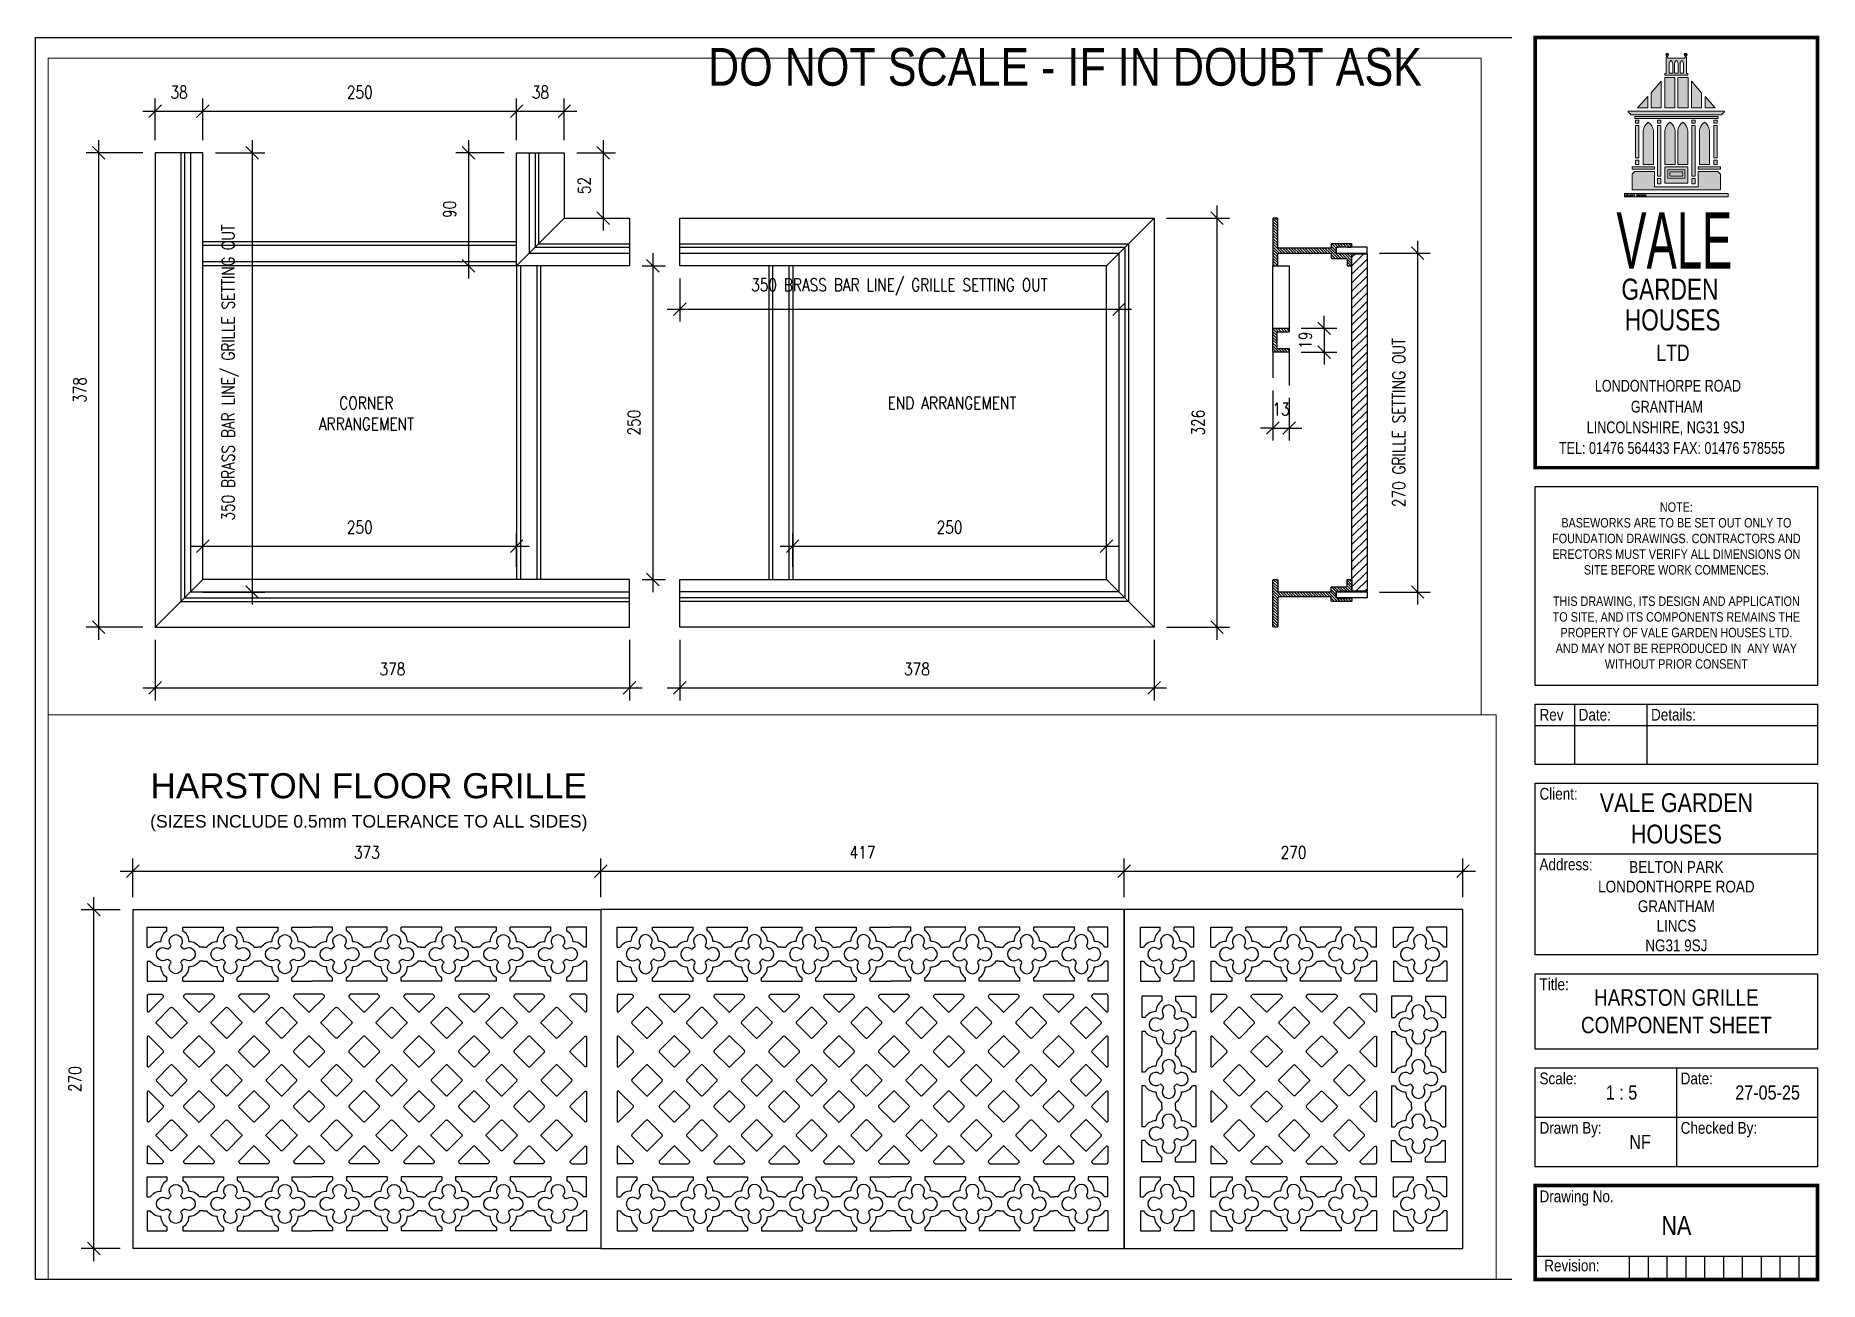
# Paper-space layout 'HARSTON GRILLE COMPONET SHEET' of a CAD drawing. Header units: millimetres. Extents: x 1 to 285, y 1 to 199.
# The model-space entities are those that its viewports show. They can reach past a viewport. Long polylines and large blocks are cut down to what shows.
import ezdxf
from ezdxf.enums import TextEntityAlignment as Align

# ---------------------------------------------------------------- set-up
doc = ezdxf.new("R2010")
doc.units = ezdxf.units.MM
doc.header["$LTSCALE"] = 10
doc.header["$PDMODE"] = 35
doc.linetypes.add('HIDDEN', pattern=[0.375, 0.25, -0.125])
for name, color, linetype in [('01 - Title Block', 7, 'Continuous'), ('31 - Elevation Column', 7, 'Continuous'), ('40 - Detail Outline', 142, 'Continuous'), ('41 - Detail', 7, 'Continuous')]:
    doc.layers.add(name, color=color, linetype=linetype)
doc.layers.add('MView', color=7, linetype='Continuous', plot=False)
doc.styles.add('1-1.5', font='romans.shx', dxfattribs={"height": 3})
doc.styles.add('1-20', font='romans.shx', dxfattribs={"width": 0.8, "height": 40})
doc.styles.add('1-5', font='romans.shx', dxfattribs={"width": 0.8, "height": 10})
doc.styles.add('Title1', font='ARIALN.TTF', dxfattribs={"height": 3})
doc.styles.add('Title2', font='BASKVILL.TTF', dxfattribs={"width": 0.8, "height": 3})
doc.dimstyles.new('1-5', dxfattribs={"dimtxt": 10, "dimasz": 10, "dimexe": 10, "dimexo": 10, "dimgap": 10, "dimtad": 1, "dimdec": 0, "dimzin": 0, "dimdsep": 46, "dimtxsty": '1-5', "dimblk": 'OBLIQUE', "dimcen": 10, "dimdle": 10, "dimclrd": 251, "dimclre": 251, "dimclrt": 251, "dimadec": 0, "dimazin": 0, "dimtfac": 1, "dimtdec": 0, "dimtix": 1, "dimtmove": 1, "dimatfit": 3, "dimfxl": 1, "dimtolj": 1, "dimtzin": 0, "dimlwd": 25, "dimarcsym": 0})
pattern_1 = [(135, (-2464.3373, 11921.8561), (-1.12253202, -1.12253202), [])]

psp = doc.layouts.new('HARSTON GRILLE COMPONET SHEET')

# ---------------------------------------------------------------- texts
at = {"layer": '01 - Title Block', "style": 'Title2', "width": 0.6}
psp.add_text('VALE', height=9, dxfattribs=at).set_placement((261.99, 170.96), align=Align.TOP_CENTER)
at = {"layer": '01 - Title Block', "style": 'Title2', "width": 0.8}
for s, height, p in [('GARDEN', 3.375, (253.57, 157)), ('HOUSES', 3.375, (254.1, 152.11)), ('LTD', 2.625, (259.13, 147.24)), ('LONDONTHORPE ROAD', 1.8751, (249.33, 142.36)), ('GRANTHAM', 1.875, (255.07, 139.03)), ('LINCOLNSHIRE, NG31 9SJ', 1.8751, (248.04, 135.74)), ('TEL: 01476 564433 FAX: 01476 578555', 1.8751, (243.6, 132.44))]:
    psp.add_text(s, height=height, dxfattribs=at).set_placement(p)
at = {"layer": '01 - Title Block', "style": 'Title1'}
for s, p in [('Rev', (240.51, 89.92)), ('Date:', (246.75, 89.92)), ('Details:', (258.29, 89.92)), ('Client:', (240.51, 77.32)), ('Address:', (240.51, 66.07)), ('Title:', (240.51, 46.95)), ('Scale:', (240.51, 31.95)), ('Date:', (263.01, 31.95)), ('Drawn By:', (240.51, 24.07)), ('Checked By:', (263.01, 24.07)), ('Drawing No.', (240.51, 13.15)), ('Revision:', (241.26, 2.13))]:
    psp.add_text(s, height=1.875, dxfattribs=at).set_placement(p)
for s, p in [('1 : 5', (251.07, 30.64)), ('27-05-25', (271.7, 30.64)), ('NF', (254.82, 22.76))]:
    psp.add_text(s, height=2.25, dxfattribs=at).set_placement(p, align=Align.MIDDLE_LEFT)
at = {"layer": '01 - Title Block', "color": 1, "insert": (164.88, 194.09), "char_height": 6, "width": 250.7609, "attachment_point": 5, "style": 'Title1'}
psp.add_mtext('DO NOT SCALE - IF IN DOUBT ASK', dxfattribs=at)
at = {"layer": '01 - Title Block', "color": 252, "insert": (254.19, 173.88), "char_height": 0.3784, "width": 6.7803, "attachment_point": 1, "style": '1-1.5'}
psp.add_mtext('stuart timms', dxfattribs=at)
at = {"layer": '01 - Title Block', "style": 'Title1'}
for s, insert, char_height, width, attachment_point in [('NOTE:\\PBASEWORKS ARE TO BE SET OUT ONLY TO \\PFOUNDATION DRAWINGS. CONTRACTORS AND \\PERECTORS MUST VERIFY ALL DIMENSIONS ON\\PSITE BEFORE WORK COMMENCES.\\P\\PTHIS DRAWING, ITS DESIGN AND APPLICATION \\PTO SITE, AND ITS COMPONENTS REMAINS THE \\PPROPERTY OF VALE GARDEN HOUSES LTD.\\PAND MAY NOT BE REPRODUCED IN  ANY WAY \\PWITHOUT PRIOR CONSENT', (262.32, 124.71), 1.5, 51.5329, 2), ('VALE GARDEN HOUSES', (262.32, 74.32), 3, 37.5, 5), ('BELTON PARK\\PLONDONTHORPE ROAD\\PGRANTHAM \\PLINCS\\PNG31 9SJ', (262.32, 60.33), 1.875, 37.5, 5), ('HARSTON GRILLE COMPONENT SHEET', (262.32, 43.57), 2.625, 37.5, 5), ('NA', (262.32, 9.45), 3, 37.5, 5)]:
    psp.add_mtext(s, dxfattribs=dict(at, insert=insert, char_height=char_height, width=width, attachment_point=attachment_point))

msp = doc.modelspace()

# ---------------------------------------------------------------- texts
at = {"layer": '31 - Elevation Column', "color": 251, "ltscale": 40, "insert": (11185.116, 6236.404), "char_height": 20, "width": 460.67554, "attachment_point": 2, "style": '1-20'}
msp.add_mtext('{\\fArial|b0|i0|c0|p34;\\W1;\\C3;HARSTON FLOOR GRILLE\\P\\H0.5x;(SIZES INCLUDE 0.5mm TOLERANCE TO ALL SIDES)}', dxfattribs=at)
at = {"layer": '40 - Detail Outline', "color": 251, "ltscale": 10, "char_height": 10, "attachment_point": 1, "style": '1-5'}
for s, insert, width in [('\\pxqc;CORNER ARRANGEMENT', (9961.7, 6013.214), 116.71031), ('\\pxqc;END ARRANGEMENT', (10431.7, 6013.214), 109.99542)]:
    msp.add_mtext(s, dxfattribs=dict(at, insert=insert, width=width))

# ---------------------------------------------------------------- blocks, each defined once
blk = doc.blocks.new('270x270_Harston')
at = {"layer": '40 - Detail Outline', "color": 7}
for p, q in [((0, 270), (0, 0)), ((270, 270), (0, 270)), ((270, 0), (270, 270)), ((0, 0), (270, 0))]:
    blk.add_line(p, q, dxfattribs=at)
at = {"layer": '40 - Detail Outline', "color": 251}
for p, q in [((13, 256), (28.7, 256)), ((13, 240), (13, 256)), ((28.7, 253.4), (28.7, 256)), ((55.5, 256), (39.7, 256)), ((39.7, 253.4), (39.7, 256)), ((55.5, 240), (55.5, 256)), ((69, 256), (86, 256)), ((69, 240), (69, 256)), ((86, 253.4), (86, 256)), ((97, 253.4), (97, 256)), ((129.5, 256), (97, 256)), ((129.5, 253.4), (129.5, 256)), ((173, 256), (140.5, 256)), ((140.5, 253.4), (140.5, 256)), ((173, 253.4), (173, 256)), ((201, 256), (184, 256)), ((184, 253.4), (184, 256)), ((201, 240), (201, 256)), ((214.5, 256), (230.2, 256)), ((214.5, 240), (214.5, 256)), ((230.2, 253.4), (230.2, 256)), ((257, 256), (241.2, 256)), ((241.2, 253.4), (241.2, 256)), ((257, 240), (257, 256)), ((13, 240), (15.4, 240)), ((13, 229), (15.4, 229)), ((13, 229), (13, 213)), ((29.9, 240.4), (28.4, 238.9)), ((28.4, 230.1), (29.9, 228.6)), ((40.1, 238.9), (38.6, 240.4)), ((38.6, 228.6), (40.1, 230.1)), ((55.5, 240), (53.1, 240)), ((55.5, 229), (53.1, 229)), ((55.5, 229), (55.5, 213)), ((69, 240), (72.6, 240)), ((69, 229), (72.6, 229)), ((69, 229), (69, 213)), ((85.6, 238.9), (87.1, 240.4)), ((87.1, 228.6), (85.6, 230.1)), ((95.9, 240.4), (97.4, 238.9)), ((97.4, 230.1), (95.9, 228.6)), ((113, 240), (110.4, 240)), ((113, 229), (110.4, 229)), ((113, 240), (116.1, 240)), ((113, 229), (116.1, 229)), ((130.6, 240.4), (129.1, 238.9)), ((129.1, 230.1), (130.6, 228.6)), ((140.9, 238.9), (139.4, 240.4)), ((139.4, 228.6), (140.9, 230.1)), ((153.9, 240), (156.5, 240)), ((153.9, 229), (156.5, 229)), ((159.6, 240), (156.5, 240)), ((159.6, 229), (156.5, 229)), ((172.6, 238.9), (174.1, 240.4)), ((174.1, 228.6), (172.6, 230.1)), ((182.9, 240.4), (184.4, 238.9)), ((184.4, 230.1), (182.9, 228.6)), ((201, 240), (197.4, 240)), ((201, 229), (197.4, 229)), ((201, 229), (201, 213)), ((214.5, 240), (216.9, 240)), ((214.5, 229), (216.9, 229)), ((214.5, 229), (214.5, 213)), ((229.9, 238.9), (231.4, 240.4)), ((231.4, 228.6), (229.9, 230.1)), ((240.1, 240.4), (241.6, 238.9)), ((241.6, 230.1), (240.1, 228.6)), ((257, 240), (254.6, 240)), ((257, 229), (254.6, 229)), ((257, 229), (257, 213)), ((28.7, 213), (28.7, 215.6)), ((39.7, 213), (39.7, 215.6)), ((86, 213), (86, 215.6)), ((97, 213), (97, 215.6)), ((129.5, 213), (129.5, 215.6)), ((140.5, 213), (140.5, 215.6)), ((173, 213), (173, 215.6)), ((184, 213), (184, 215.6)), ((230.2, 213), (230.2, 215.6)), ((241.2, 213), (241.2, 215.6)), ((13, 213), (28.7, 213)), ((14, 201), (14, 184)), ((30, 201), (14, 201)), ((30, 201), (30, 197.4)), ((55.5, 213), (39.7, 213)), ((41, 201), (41, 197.4)), ((41, 201), (57, 201)), ((57, 201), (57, 184)), ((69, 213), (86, 213)), ((69, 201.5), (69, 188.7)), ((70, 202.5), (80.7, 202.5)), ((129.5, 213), (97, 213)), ((102.6, 202.5), (124.5, 202.5)), ((173, 213), (140.5, 213)), ((146.4, 202.5), (168.4, 202.5)), ((201, 213), (184, 213)), ((200, 202.5), (189.3, 202.5)), ((201, 201.5), (201, 188.7)), ((213, 201), (213, 184)), ((229, 201), (213, 201)), ((214.5, 213), (230.2, 213)), ((229, 201), (229, 197.4)), ((240, 201), (256, 201)), ((240, 201), (240, 197.4)), ((257, 213), (241.2, 213)), ((256, 201), (256, 184)), ((16.6, 184), (14, 184)), ((16.6, 173), (14, 173)), ((14, 173), (14, 140.5)), ((29.6, 182.9), (31.1, 184.4)), ((31.1, 172.6), (29.6, 174.1)), ((39.9, 184.4), (41.4, 182.9)), ((41.4, 174.1), (39.9, 172.6)), ((57, 184), (54.4, 184)), ((57, 173), (54.4, 173)), ((57, 173), (57, 140.5)), ((213, 184), (215.6, 184)), ((213, 173), (215.6, 173)), ((213, 173), (213, 140.5)), ((230.1, 184.4), (228.6, 182.9)), ((228.6, 174.1), (230.1, 172.6)), ((240.4, 182.9), (238.9, 184.4)), ((238.9, 172.6), (240.4, 174.1)), ((253.4, 184), (256, 184)), ((253.4, 173), (256, 173)), ((256, 173), (256, 140.5)), ((30, 159.6), (30, 156.5)), ((30, 153.9), (30, 156.5)), ((41, 159.6), (41, 156.5)), ((41, 153.9), (41, 156.5)), ((69, 168.9), (69, 144.9)), ((201, 168.9), (201, 144.9)), ((229, 159.6), (229, 156.5)), ((229, 153.9), (229, 156.5)), ((240, 159.6), (240, 156.5)), ((240, 153.9), (240, 156.5)), ((16.6, 140.5), (14, 140.5)), ((16.6, 129.5), (14, 129.5)), ((14, 129.5), (14, 97)), ((31.1, 140.9), (29.6, 139.4)), ((29.6, 130.6), (31.1, 129.1)), ((41.4, 139.4), (39.9, 140.9)), ((39.9, 129.1), (41.4, 130.6)), ((57, 140.5), (54.4, 140.5)), ((57, 129.5), (54.4, 129.5)), ((57, 129.5), (57, 97)), ((213, 140.5), (215.6, 140.5)), ((213, 129.5), (215.6, 129.5)), ((213, 129.5), (213, 97)), ((228.6, 139.4), (230.1, 140.9)), ((230.1, 129.1), (228.6, 130.6)), ((238.9, 140.9), (240.4, 139.4)), ((240.4, 130.6), (238.9, 129.1)), ((253.4, 140.5), (256, 140.5)), ((253.4, 129.5), (256, 129.5)), ((256, 129.5), (256, 97)), ((30, 113), (30, 116.1)), ((41, 113), (41, 116.1)), ((69, 125.1), (69, 101.1)), ((201, 125.1), (201, 101.1)), ((229, 113), (229, 116.1)), ((240, 113), (240, 116.1)), ((30, 113), (30, 110.4)), ((41, 113), (41, 110.4)), ((79.6, 90.8), (90.9, 102.1)), ((229, 113), (229, 110.4)), ((240, 113), (240, 110.4)), ((16.6, 97), (14, 97)), ((14, 69), (14, 86)), ((16.6, 86), (14, 86)), ((29.6, 95.9), (31.1, 97.4)), ((31.1, 85.6), (29.6, 87.1)), ((39.9, 97.4), (41.4, 95.9)), ((41.4, 87.1), (39.9, 85.6)), ((57, 97), (54.4, 97)), ((57, 86), (54.4, 86)), ((57, 69), (57, 86)), ((213, 97), (215.6, 97)), ((213, 69), (213, 86)), ((213, 86), (215.6, 86)), ((230.1, 97.4), (228.6, 95.9)), ((228.6, 87.1), (230.1, 85.6)), ((240.4, 95.9), (238.9, 97.4)), ((238.9, 85.6), (240.4, 87.1)), ((253.4, 97), (256, 97)), ((253.4, 86), (256, 86)), ((256, 69), (256, 86)), ((30, 69), (30, 72.6)), ((41, 69), (41, 72.6)), ((69, 81.3), (69, 68.5)), ((201, 81.3), (201, 68.5)), ((229, 69), (229, 72.6)), ((240, 69), (240, 72.6)), ((13, 57), (28.7, 57)), ((13, 41), (13, 57)), ((30, 69), (14, 69)), ((28.7, 57), (28.7, 54.4)), ((55.5, 57), (39.7, 57)), ((39.7, 57), (39.7, 54.4)), ((41, 69), (57, 69)), ((55.5, 41), (55.5, 57)), ((69, 57), (86, 57)), ((69, 41), (69, 57)), ((80.7, 67.5), (70, 67.5)), ((86, 57), (86, 54.4)), ((97, 57), (97, 54.4)), ((129.5, 57), (97, 57)), ((102.6, 67.5), (124.5, 67.5)), ((129.5, 57), (129.5, 54.4)), ((173, 57), (140.5, 57)), ((140.5, 57), (140.5, 54.4)), ((146.4, 67.5), (168.4, 67.5)), ((173, 57), (173, 54.4)), ((201, 57), (184, 57)), ((184, 57), (184, 54.4)), ((189.3, 67.5), (200, 67.5)), ((201, 41), (201, 57)), ((229, 69), (213, 69)), ((214.5, 57), (230.2, 57)), ((214.5, 41), (214.5, 57)), ((230.2, 57), (230.2, 54.4)), ((240, 69), (256, 69)), ((241.2, 57), (241.2, 54.4)), ((257, 57), (241.2, 57)), ((257, 41), (257, 57)), ((13, 41), (15.4, 41)), ((13, 30), (13, 14)), ((13, 30), (15.4, 30)), ((28.4, 39.9), (29.9, 41.4)), ((29.9, 29.6), (28.4, 31.1)), ((38.6, 41.4), (40.1, 39.9)), ((40.1, 31.1), (38.6, 29.6)), ((55.5, 41), (53.1, 41)), ((55.5, 30), (53.1, 30)), ((55.5, 30), (55.5, 14)), ((69, 41), (72.6, 41)), ((69, 30), (69, 14)), ((69, 30), (72.6, 30)), ((87.1, 41.4), (85.6, 39.9)), ((85.6, 31.1), (87.1, 29.6)), ((97.4, 39.9), (95.9, 41.4)), ((95.9, 29.6), (97.4, 31.1)), ((113, 41), (110.4, 41)), ((113, 30), (110.4, 30)), ((113, 41), (116.1, 41)), ((113, 30), (116.1, 30)), ((129.1, 39.9), (130.6, 41.4)), ((130.6, 29.6), (129.1, 31.1)), ((139.4, 41.4), (140.9, 39.9)), ((140.9, 31.1), (139.4, 29.6)), ((153.9, 41), (156.5, 41)), ((153.9, 30), (156.5, 30)), ((159.6, 41), (156.5, 41)), ((159.6, 30), (156.5, 30)), ((174.1, 41.4), (172.6, 39.9)), ((172.6, 31.1), (174.1, 29.6)), ((184.4, 39.9), (182.9, 41.4)), ((182.9, 29.6), (184.4, 31.1)), ((201, 41), (197.4, 41)), ((201, 30), (197.4, 30)), ((201, 30), (201, 14)), ((214.5, 41), (216.9, 41)), ((214.5, 30), (214.5, 14)), ((214.5, 30), (216.9, 30)), ((231.4, 41.4), (229.9, 39.9)), ((229.9, 31.1), (231.4, 29.6)), ((241.6, 39.9), (240.1, 41.4)), ((240.1, 29.6), (241.6, 31.1)), ((257, 41), (254.6, 41)), ((257, 30), (254.6, 30)), ((257, 30), (257, 14)), ((28.7, 16.6), (28.7, 14)), ((39.7, 16.6), (39.7, 14)), ((86, 16.6), (86, 14)), ((97, 16.6), (97, 14)), ((129.5, 16.6), (129.5, 14)), ((140.5, 16.6), (140.5, 14)), ((173, 16.6), (173, 14)), ((184, 16.6), (184, 14)), ((230.2, 16.6), (230.2, 14)), ((241.2, 16.6), (241.2, 14)), ((13, 14), (28.7, 14)), ((55.5, 14), (39.7, 14)), ((69, 14), (86, 14)), ((129.5, 14), (97, 14)), ((173, 14), (140.5, 14)), ((201, 14), (184, 14)), ((214.5, 14), (230.2, 14)), ((257, 14), (241.2, 14))]:
    blk.add_line(p, q, dxfattribs=at)
for points in [[(69, 188.7, 0.414214), (70.4, 188.7), (81.7, 200.1, 0.414214), (81.7, 201.5), (80.7, 202.5)], [(124.5, 202.5), (125.6, 201.5, -0.414214), (125.6, 200.1), (114.3, 188.7, -0.414214), (112.8, 188.7), (101.5, 200.1, -0.414214), (101.5, 201.5), (102.6, 202.5)], [(168.4, 202.5), (169.4, 201.5, -0.414214), (169.4, 200.1), (158.1, 188.7, -0.414214), (156.7, 188.7), (145.4, 200.1, -0.414214), (145.4, 201.5), (146.4, 202.5)], [(201, 188.7, -0.414214), (199.6, 188.7), (188.3, 200.1, -0.414214), (188.3, 201.5), (189.3, 202.5)], [(69, 144.9, 0.414214), (70.4, 144.9), (81.7, 156.2, 0.414214), (81.7, 157.6), (70.4, 168.9, 0.414214), (69, 168.9)], [(201, 144.9, -0.414214), (199.6, 144.9), (188.3, 156.2, -0.414214), (188.3, 157.6), (199.6, 168.9, -0.414214), (201, 168.9)], [(69, 101.1, 0.414214), (70.4, 101.1), (81.7, 112.4, 0.414214), (81.7, 113.8), (70.4, 125.1, 0.414214), (69, 125.1)], [(201, 101.1, -0.414214), (199.6, 101.1), (188.3, 112.4, -0.414214), (188.3, 113.8), (199.6, 125.1, -0.414214), (201, 125.1)], [(80.7, 67.5), (81.7, 68.5, 0.414214), (81.7, 69.9), (70.4, 81.3, 0.414214), (69, 81.3)], [(102.6, 67.5), (101.5, 68.5, -0.414214), (101.5, 69.9), (112.8, 81.3, -0.414214), (114.3, 81.3), (125.6, 69.9, -0.414214), (125.6, 68.5), (124.5, 67.5)], [(146.4, 67.5), (145.4, 68.5, -0.414214), (145.4, 69.9), (156.7, 81.3, -0.414214), (158.1, 81.3), (169.4, 69.9, -0.414214), (169.4, 68.5), (168.4, 67.5)], [(189.3, 67.5), (188.3, 68.5, -0.414214), (188.3, 69.9), (199.6, 81.3, -0.414214), (201, 81.3)]]:
    blk.add_lwpolyline(points, format="xyb", dxfattribs=at)
for points in [[(90.9, 191.9), (79.6, 180.6, 0.414214), (79.6, 179.2), (90.9, 167.9, 0.414214), (92.3, 167.9), (103.6, 179.2, 0.414214), (103.6, 180.6), (92.3, 191.9, 0.414214)], [(134.8, 191.9), (123.4, 180.6, 0.414214), (123.4, 179.2), (134.8, 167.9, 0.414214), (136.2, 167.9), (147.5, 179.2, 0.414214), (147.5, 180.6), (136.2, 191.9, 0.414214)], [(178.6, 191.9), (167.3, 180.6, 0.414214), (167.3, 179.2), (178.6, 167.9, 0.414214), (180, 167.9), (191.3, 179.2, 0.414214), (191.3, 180.6), (180, 191.9, 0.414214)], [(112.8, 144.9), (101.5, 156.2, -0.414214), (101.5, 157.6), (112.8, 168.9, -0.414214), (114.3, 168.9), (125.6, 157.6, -0.414214), (125.6, 156.2), (114.3, 144.9, -0.414214)], [(156.7, 144.9), (145.4, 156.2, -0.414214), (145.4, 157.6), (156.7, 168.9, -0.414214), (158.1, 168.9), (169.4, 157.6, -0.414214), (169.4, 156.2), (158.1, 144.9, -0.414214)], [(90.9, 121.9), (79.6, 133.3, -0.414214), (79.6, 134.7), (90.9, 146, -0.414214), (92.3, 146), (103.6, 134.7, -0.414214), (103.6, 133.3), (92.3, 121.9, -0.414214)], [(134.8, 121.9), (123.4, 133.3, -0.414214), (123.4, 134.7), (134.8, 146, -0.414214), (136.2, 146), (147.5, 134.7, -0.414214), (147.5, 133.3), (136.2, 121.9, -0.414214)], [(178.6, 121.9), (167.3, 133.3, -0.414214), (167.3, 134.7), (178.6, 146, -0.414214), (180, 146), (191.3, 134.7, -0.414214), (191.3, 133.3), (180, 121.9, -0.414214)], [(112.8, 101.1), (101.5, 112.4, -0.414214), (101.5, 113.8), (112.8, 125.1, -0.414214), (114.3, 125.1), (125.6, 113.8, -0.414214), (125.6, 112.4), (114.3, 101.1, -0.414214)], [(156.7, 101.1), (145.4, 112.4, -0.414214), (145.4, 113.8), (156.7, 125.1, -0.414214), (158.1, 125.1), (169.4, 113.8, -0.414214), (169.4, 112.4), (158.1, 101.1, -0.414214)], [(92.3, 78.1), (103.6, 89.4, 0.414214), (103.6, 90.8), (92.3, 102.1, 0.414214), (90.9, 102.1), (79.6, 90.8, 0.414214), (79.6, 89.4), (90.9, 78.1, 0.414214)], [(136.2, 78.1), (147.5, 89.4, 0.414214), (147.5, 90.8), (136.2, 102.1, 0.414214), (134.8, 102.1), (123.4, 90.8, 0.414214), (123.4, 89.4), (134.8, 78.1, 0.414214)], [(180, 78.1), (191.3, 89.4, 0.414214), (191.3, 90.8), (180, 102.1, 0.414214), (178.6, 102.1), (167.3, 90.8, 0.414214), (167.3, 89.4), (178.6, 78.1, 0.414214)]]:
    blk.add_lwpolyline(points, format="xyb", close=True, dxfattribs=at)
for centre, radius, start, end in [((24, 234.5), 10.2, 90, 147.5485), ((34.2, 244.8), 10.2, 122.4515, 180), ((34.2, 244.8), 5.25, 324.2069, 215.7931), ((29.2, 241.1), 1, 315, 35.7931), ((39.3, 241.1), 1, 144.2069, 225), ((34.2, 244.8), 10.2, 0, 57.5485), ((44.5, 234.5), 10.2, 32.4515, 90), ((81.2, 234.5), 10.2, 90, 147.5485), ((91.5, 244.8), 10.2, 122.4515, 180), ((91.5, 244.8), 5.25, 324.2069, 215.7931), ((86.4, 241.1), 1, 315, 35.7931), ((96.6, 241.1), 1, 144.2069, 225), ((91.5, 244.8), 10.2, 0, 57.5485), ((101.8, 234.5), 10.2, 32.4515, 90), ((124.8, 234.5), 10.2, 90, 147.5485), ((135, 244.8), 10.2, 122.4515, 180), ((135, 244.8), 5.25, 324.2069, 215.7931), ((129.9, 241.1), 1, 315, 35.7931), ((140.1, 241.1), 1, 144.2069, 225), ((135, 244.8), 10.2, 0, 57.5485), ((145.2, 234.5), 10.2, 32.4515, 90), ((168.2, 234.5), 10.2, 90, 147.5485), ((178.5, 244.8), 10.2, 122.4515, 180), ((178.5, 244.8), 5.25, 324.2069, 215.7931), ((173.4, 241.1), 1, 315, 35.7931), ((183.6, 241.1), 1, 144.2069, 225), ((178.5, 244.8), 10.2, 0, 57.5485), ((188.8, 234.5), 10.2, 32.4515, 90), ((225.5, 234.5), 10.2, 90, 147.5485), ((235.8, 244.8), 10.2, 122.4515, 180), ((235.8, 244.8), 5.25, 324.2069, 215.7931), ((230.7, 241.1), 1, 315, 35.7931), ((240.8, 241.1), 1, 144.2069, 225), ((235.8, 244.8), 10.2, 0, 57.5485), ((246, 234.5), 10.2, 32.4515, 90), ((24, 234.5), 10.2, 212.4515, 270), ((24, 234.5), 5.25, 54.2069, 305.7931), ((27.7, 239.6), 1, 234.2069, 315), ((27.7, 229.4), 1, 45, 125.7931), ((29.2, 227.9), 1, 324.2069, 45), ((39.3, 227.9), 1, 135, 215.7931), ((40.8, 239.6), 1, 225, 305.7931), ((40.8, 229.4), 1, 54.2069, 135), ((44.5, 234.5), 5.25, 234.2069, 125.7931), ((44.5, 234.5), 10.2, 270, 327.5485), ((81.2, 234.5), 10.2, 212.4515, 270), ((81.2, 234.5), 5.25, 54.2069, 305.7931), ((84.9, 239.6), 1, 234.2069, 315), ((84.9, 229.4), 1, 45, 125.7931), ((86.4, 227.9), 1, 324.2069, 45), ((96.6, 227.9), 1, 135, 215.7931), ((98.1, 239.6), 1, 225, 305.7931), ((98.1, 229.4), 1, 54.2069, 135), ((101.8, 234.5), 5.25, 234.2069, 125.7931), ((101.8, 234.5), 10.2, 270, 327.5485), ((124.8, 234.5), 10.2, 212.4515, 270), ((124.8, 234.5), 5.25, 54.2069, 305.7931), ((128.4, 239.6), 1, 234.2069, 315), ((128.4, 229.4), 1, 45, 125.7931), ((129.9, 227.9), 1, 324.2069, 45), ((140.1, 227.9), 1, 135, 215.7931), ((141.6, 239.6), 1, 225, 305.7931), ((141.6, 229.4), 1, 54.2069, 135), ((145.2, 234.5), 5.25, 234.2069, 125.7931), ((145.2, 234.5), 10.2, 270, 327.5485), ((168.2, 234.5), 10.2, 212.4515, 270), ((168.2, 234.5), 5.25, 54.2069, 305.7931), ((171.9, 239.6), 1, 234.2069, 315), ((171.9, 229.4), 1, 45, 125.7931), ((173.4, 227.9), 1, 324.2069, 45), ((183.6, 227.9), 1, 135, 215.7931), ((185.1, 239.6), 1, 225, 305.7931), ((185.1, 229.4), 1, 54.2069, 135), ((188.8, 234.5), 5.25, 234.2069, 125.7931), ((188.8, 234.5), 10.2, 270, 327.5485), ((225.5, 234.5), 10.2, 212.4515, 270), ((225.5, 234.5), 5.25, 54.2069, 305.7931), ((229.2, 239.6), 1, 234.2069, 315), ((229.2, 229.4), 1, 45, 125.7931), ((230.7, 227.9), 1, 324.2069, 45), ((240.8, 227.9), 1, 135, 215.7931), ((242.3, 239.6), 1, 225, 305.7931), ((242.3, 229.4), 1, 54.2069, 135), ((246, 234.5), 5.25, 234.2069, 125.7931), ((246, 234.5), 10.2, 270, 327.5485), ((34.2, 224.2), 10.2, 180, 237.5485), ((34.2, 224.2), 5.25, 144.2069, 35.7931), ((34.2, 224.2), 10.2, 302.4515, 0), ((91.5, 224.2), 10.2, 180, 237.5485), ((91.5, 224.2), 5.25, 144.2069, 35.7931), ((91.5, 224.2), 10.2, 302.4515, 0), ((135, 224.2), 10.2, 180, 237.5485), ((135, 224.2), 5.25, 144.2069, 35.7931), ((135, 224.2), 10.2, 302.4515, 0), ((178.5, 224.2), 10.2, 180, 237.5485), ((178.5, 224.2), 5.25, 144.2069, 35.7931), ((178.5, 224.2), 10.2, 302.4515, 0), ((235.8, 224.2), 10.2, 180, 237.5485), ((235.8, 224.2), 5.25, 144.2069, 35.7931), ((235.8, 224.2), 10.2, 302.4515, 0), ((70, 201.5), 1, 90, 180), ((200, 201.5), 1, 0, 90), ((25.2, 178.5), 10.2, 90, 147.5485), ((35.5, 188.8), 10.2, 122.4515, 180), ((35.5, 188.8), 5.25, 324.2069, 215.7931), ((30.4, 185.1), 1, 315, 35.7931), ((40.6, 185.1), 1, 144.2069, 225), ((35.5, 188.8), 10.2, 0, 57.5485), ((45.8, 178.5), 10.2, 32.4515, 90), ((224.2, 178.5), 10.2, 90, 147.5485), ((234.5, 188.8), 10.2, 122.4515, 180), ((234.5, 188.8), 5.25, 324.2069, 215.7931), ((229.4, 185.1), 1, 315, 35.7931), ((239.6, 185.1), 1, 144.2069, 225), ((234.5, 188.8), 10.2, 0, 57.5485), ((244.8, 178.5), 10.2, 32.4515, 90), ((25.2, 178.5), 10.2, 212.4515, 270), ((25.2, 178.5), 5.25, 54.2069, 305.7931), ((28.9, 183.6), 1, 234.2069, 315), ((28.9, 173.4), 1, 45, 125.7931), ((35.5, 168.2), 5.25, 144.2069, 35.7931), ((30.4, 171.9), 1, 324.2069, 45), ((40.6, 171.9), 1, 135, 215.7931), ((42.1, 183.6), 1, 225, 305.7931), ((42.1, 173.4), 1, 54.2069, 135), ((45.8, 178.5), 5.25, 234.2069, 125.7931), ((45.8, 178.5), 10.2, 270, 327.5485), ((224.2, 178.5), 10.2, 212.4515, 270), ((224.2, 178.5), 5.25, 54.2069, 305.7931), ((227.9, 183.6), 1, 234.2069, 315), ((227.9, 173.4), 1, 45, 125.7931), ((234.5, 168.2), 5.25, 144.2069, 35.7931), ((229.4, 171.9), 1, 324.2069, 45), ((239.6, 171.9), 1, 135, 215.7931), ((241.1, 183.6), 1, 225, 305.7931), ((241.1, 173.4), 1, 54.2069, 135), ((244.8, 178.5), 5.25, 234.2069, 125.7931), ((244.8, 178.5), 10.2, 270, 327.5485), ((35.5, 168.2), 10.2, 180, 237.5485), ((35.5, 168.2), 10.2, 302.4515, 0), ((234.5, 168.2), 10.2, 180, 237.5485), ((234.5, 168.2), 10.2, 302.4515, 0), ((25.2, 135), 10.2, 90, 147.5485), ((35.5, 145.2), 10.2, 122.4515, 180), ((35.5, 145.2), 5.25, 324.2069, 215.7931), ((30.4, 141.6), 1, 315, 35.7931), ((40.6, 141.6), 1, 144.2069, 225), ((35.5, 145.2), 10.2, 0, 57.5485), ((45.8, 135), 10.2, 32.4515, 90), ((224.2, 135), 10.2, 90, 147.5485), ((234.5, 145.2), 10.2, 122.4515, 180), ((234.5, 145.2), 5.25, 324.2069, 215.7931), ((229.4, 141.6), 1, 315, 35.7931), ((239.6, 141.6), 1, 144.2069, 225), ((234.5, 145.2), 10.2, 0, 57.5485), ((244.8, 135), 10.2, 32.4515, 90), ((25.2, 135), 10.2, 212.4515, 270), ((25.2, 135), 5.25, 54.2069, 305.7931), ((28.9, 140.1), 1, 234.2069, 315), ((28.9, 129.9), 1, 45, 125.7931), ((30.4, 128.4), 1, 324.2069, 45), ((40.6, 128.4), 1, 135, 215.7931), ((42.1, 140.1), 1, 225, 305.7931), ((42.1, 129.9), 1, 54.2069, 135), ((45.8, 135), 5.25, 234.2069, 125.7931), ((45.8, 135), 10.2, 270, 327.5485), ((224.2, 135), 10.2, 212.4515, 270), ((224.2, 135), 5.25, 54.2069, 305.7931), ((227.9, 140.1), 1, 234.2069, 315), ((227.9, 129.9), 1, 45, 125.7931), ((229.4, 128.4), 1, 324.2069, 45), ((239.6, 128.4), 1, 135, 215.7931), ((241.1, 140.1), 1, 225, 305.7931), ((241.1, 129.9), 1, 54.2069, 135), ((244.8, 135), 5.25, 234.2069, 125.7931), ((244.8, 135), 10.2, 270, 327.5485), ((35.5, 124.8), 10.2, 180, 237.5485), ((35.5, 124.8), 5.25, 144.2069, 35.7931), ((35.5, 124.8), 10.2, 302.4515, 0), ((234.5, 124.8), 10.2, 180, 237.5485), ((234.5, 124.8), 5.25, 144.2069, 35.7931), ((234.5, 124.8), 10.2, 302.4515, 0), ((25.2, 91.5), 10.2, 90, 147.5485), ((35.5, 101.8), 10.2, 122.4515, 180), ((35.5, 101.8), 5.25, 324.2069, 215.7931), ((35.5, 101.8), 10.2, 0, 57.5485), ((45.8, 91.5), 10.2, 32.4515, 90), ((224.2, 91.5), 10.2, 90, 147.5485), ((234.5, 101.8), 10.2, 122.4515, 180), ((234.5, 101.8), 5.25, 324.2069, 215.7931), ((234.5, 101.8), 10.2, 0, 57.5485), ((244.8, 91.5), 10.2, 32.4515, 90), ((25.2, 91.5), 10.2, 212.4515, 270), ((25.2, 91.5), 5.25, 54.2069, 305.7931), ((28.9, 96.6), 1, 234.2069, 315), ((28.9, 86.4), 1, 45, 125.7931), ((30.4, 98.1), 1, 315, 35.7931), ((30.4, 84.9), 1, 324.2069, 45), ((40.6, 98.1), 1, 144.2069, 225), ((40.6, 84.9), 1, 135, 215.7931), ((42.1, 96.6), 1, 225, 305.7931), ((42.1, 86.4), 1, 54.2069, 135), ((45.8, 91.5), 5.25, 234.2069, 125.7931), ((45.8, 91.5), 10.2, 270, 327.5485), ((224.2, 91.5), 10.2, 212.4515, 270), ((224.2, 91.5), 5.25, 54.2069, 305.7931), ((227.9, 96.6), 1, 234.2069, 315), ((227.9, 86.4), 1, 45, 125.7931), ((229.4, 98.1), 1, 315, 35.7931), ((229.4, 84.9), 1, 324.2069, 45), ((239.6, 98.1), 1, 144.2069, 225), ((239.6, 84.9), 1, 135, 215.7931), ((241.1, 96.6), 1, 225, 305.7931), ((241.1, 86.4), 1, 54.2069, 135), ((244.8, 91.5), 5.25, 234.2069, 125.7931), ((244.8, 91.5), 10.2, 270, 327.5485), ((35.5, 81.2), 10.2, 180, 237.5485), ((35.5, 81.2), 5.25, 144.2069, 35.7931), ((35.5, 81.2), 10.2, 302.4515, 0), ((234.5, 81.2), 10.2, 180, 237.5485), ((234.5, 81.2), 5.25, 144.2069, 35.7931), ((234.5, 81.2), 10.2, 302.4515, 0), ((70, 68.5), 1, 180, 270), ((200, 68.5), 1, 270, 0), ((24, 35.5), 10.2, 90, 147.5485), ((34.2, 45.8), 10.2, 122.4515, 180), ((34.2, 45.8), 5.25, 324.2069, 215.7931), ((29.2, 42.1), 1, 315, 35.7931), ((39.3, 42.1), 1, 144.2069, 225), ((34.2, 45.8), 10.2, 0, 57.5485), ((44.5, 35.5), 10.2, 32.4515, 90), ((81.2, 35.5), 10.2, 90, 147.5485), ((91.5, 45.8), 10.2, 122.4515, 180), ((91.5, 45.8), 5.25, 324.2069, 215.7931), ((86.4, 42.1), 1, 315, 35.7931), ((96.6, 42.1), 1, 144.2069, 225), ((91.5, 45.8), 10.2, 0, 57.5485), ((101.8, 35.5), 10.2, 32.4515, 90), ((124.8, 35.5), 10.2, 90, 147.5485), ((135, 45.8), 10.2, 122.4515, 180), ((135, 45.8), 5.25, 324.2069, 215.7931), ((129.9, 42.1), 1, 315, 35.7931), ((140.1, 42.1), 1, 144.2069, 225), ((135, 45.8), 10.2, 0, 57.5485), ((145.2, 35.5), 10.2, 32.4515, 90), ((168.2, 35.5), 10.2, 90, 147.5485), ((178.5, 45.8), 10.2, 122.4515, 180), ((178.5, 45.8), 5.25, 324.2069, 215.7931), ((173.4, 42.1), 1, 315, 35.7931), ((183.6, 42.1), 1, 144.2069, 225), ((178.5, 45.8), 10.2, 0, 57.5485), ((188.8, 35.5), 10.2, 32.4515, 90), ((225.5, 35.5), 10.2, 90, 147.5485), ((235.8, 45.8), 10.2, 122.4515, 180), ((235.8, 45.8), 5.25, 324.2069, 215.7931), ((230.7, 42.1), 1, 315, 35.7931), ((240.8, 42.1), 1, 144.2069, 225), ((235.8, 45.8), 10.2, 0, 57.5485), ((246, 35.5), 10.2, 32.4515, 90), ((24, 35.5), 10.2, 212.4515, 270), ((24, 35.5), 5.25, 54.2069, 305.7931), ((27.7, 40.6), 1, 234.2069, 315), ((27.7, 30.4), 1, 45, 125.7931), ((29.2, 28.9), 1, 324.2069, 45), ((39.3, 28.9), 1, 135, 215.7931), ((40.8, 40.6), 1, 225, 305.7931), ((40.8, 30.4), 1, 54.2069, 135), ((44.5, 35.5), 5.25, 234.2069, 125.7931), ((44.5, 35.5), 10.2, 270, 327.5485), ((81.2, 35.5), 10.2, 212.4515, 270), ((81.2, 35.5), 5.25, 54.2069, 305.7931), ((84.9, 40.6), 1, 234.2069, 315), ((84.9, 30.4), 1, 45, 125.7931), ((86.4, 28.9), 1, 324.2069, 45), ((96.6, 28.9), 1, 135, 215.7931), ((98.1, 40.6), 1, 225, 305.7931), ((98.1, 30.4), 1, 54.2069, 135), ((101.8, 35.5), 5.25, 234.2069, 125.7931), ((101.8, 35.5), 10.2, 270, 327.5485), ((124.8, 35.5), 10.2, 212.4515, 270), ((124.8, 35.5), 5.25, 54.2069, 305.7931), ((128.4, 40.6), 1, 234.2069, 315), ((128.4, 30.4), 1, 45, 125.7931), ((129.9, 28.9), 1, 324.2069, 45), ((140.1, 28.9), 1, 135, 215.7931), ((141.6, 40.6), 1, 225, 305.7931), ((141.6, 30.4), 1, 54.2069, 135), ((145.2, 35.5), 5.25, 234.2069, 125.7931), ((145.2, 35.5), 10.2, 270, 327.5485), ((168.2, 35.5), 10.2, 212.4515, 270), ((168.2, 35.5), 5.25, 54.2069, 305.7931), ((171.9, 40.6), 1, 234.2069, 315), ((171.9, 30.4), 1, 45, 125.7931), ((173.4, 28.9), 1, 324.2069, 45), ((183.6, 28.9), 1, 135, 215.7931), ((185.1, 40.6), 1, 225, 305.7931), ((185.1, 30.4), 1, 54.2069, 135), ((188.8, 35.5), 5.25, 234.2069, 125.7931), ((188.8, 35.5), 10.2, 270, 327.5485), ((225.5, 35.5), 10.2, 212.4515, 270), ((225.5, 35.5), 5.25, 54.2069, 305.7931), ((229.2, 40.6), 1, 234.2069, 315), ((229.2, 30.4), 1, 45, 125.7931), ((230.7, 28.9), 1, 324.2069, 45), ((240.8, 28.9), 1, 135, 215.7931), ((242.3, 40.6), 1, 225, 305.7931), ((242.3, 30.4), 1, 54.2069, 135), ((246, 35.5), 5.25, 234.2069, 125.7931), ((246, 35.5), 10.2, 270, 327.5485), ((34.2, 25.2), 10.2, 180, 237.5485), ((34.2, 25.2), 5.25, 144.2069, 35.7931), ((34.2, 25.2), 10.2, 302.4515, 0), ((91.5, 25.2), 10.2, 180, 237.5485), ((91.5, 25.2), 5.25, 144.2069, 35.7931), ((91.5, 25.2), 10.2, 302.4515, 0), ((135, 25.2), 10.2, 180, 237.5485), ((135, 25.2), 5.25, 144.2069, 35.7931), ((135, 25.2), 10.2, 302.4515, 0), ((178.5, 25.2), 10.2, 180, 237.5485), ((178.5, 25.2), 5.25, 144.2069, 35.7931), ((178.5, 25.2), 10.2, 302.4515, 0), ((235.8, 25.2), 10.2, 180, 237.5485), ((235.8, 25.2), 5.25, 144.2069, 35.7931), ((235.8, 25.2), 10.2, 302.4515, 0)]:
    blk.add_arc(centre, radius, start, end, dxfattribs=at)
blk = doc.blocks.new('418x270_Harston')
at = {"layer": '40 - Detail Outline', "color": 7}
for p, q in [((0, 270), (0, 0)), ((418, 270), (0, 270)), ((418, 0), (418, 270)), ((0, 0), (418, 0))]:
    blk.add_line(p, q, dxfattribs=at)
at = {"layer": '40 - Detail Outline', "color": 251}
for p, q in [((13, 256), (28.7, 256)), ((13, 240), (13, 256)), ((28.7, 253.4), (28.7, 256)), ((41.2, 253.4), (41.2, 256)), ((41.2, 256), (73.7, 256)), ((73.7, 253.4), (73.7, 256)), ((84.8, 253.4), (84.8, 256)), ((84.8, 256), (117.2, 256)), ((117.2, 253.4), (117.2, 256)), ((128.2, 253.4), (128.2, 256)), ((128.2, 256), (160.7, 256)), ((160.7, 253.4), (160.7, 256)), ((171.8, 253.4), (171.8, 256)), ((171.8, 256), (204.2, 256)), ((204.2, 253.4), (204.2, 256)), ((215.2, 253.4), (215.2, 256)), ((215.2, 256), (231.5, 256)), ((247.7, 256), (231.5, 256)), ((247.7, 253.4), (247.7, 256)), ((291.2, 256), (258.8, 256)), ((258.8, 253.4), (258.8, 256)), ((291.2, 253.4), (291.2, 256)), ((302.2, 253.4), (302.2, 256)), ((334.7, 256), (302.2, 256)), ((334.7, 253.4), (334.7, 256)), ((378.2, 256), (345.8, 256)), ((345.8, 253.4), (345.8, 256)), ((378.2, 253.4), (378.2, 256)), ((389.2, 253.4), (389.2, 256)), ((405, 256), (389.2, 256)), ((405, 240), (405, 256)), ((13, 240), (15.4, 240)), ((13, 229), (15.4, 229)), ((13, 229), (13, 213)), ((31.4, 240.4), (29.9, 238.9)), ((29.9, 230.1), (31.4, 228.6)), ((41.6, 238.9), (40.1, 240.4)), ((40.1, 228.6), (41.6, 230.1)), ((54.6, 240), (57.7, 240)), ((54.6, 229), (57.7, 229)), ((60.4, 240), (57.7, 240)), ((60.4, 229), (57.7, 229)), ((74.9, 240.4), (73.4, 238.9)), ((73.4, 230.1), (74.9, 228.6)), ((85.1, 238.9), (83.6, 240.4)), ((83.6, 228.6), (85.1, 230.1)), ((98.1, 240), (101.2, 240)), ((98.1, 229), (101.2, 229)), ((103.9, 240), (101.2, 240)), ((103.9, 229), (101.2, 229)), ((116.9, 238.9), (118.4, 240.4)), ((118.4, 228.6), (116.9, 230.1)), ((127.1, 240.4), (128.6, 238.9)), ((128.6, 230.1), (127.1, 228.6)), ((144.8, 240), (141.6, 240)), ((144.8, 229), (141.6, 229)), ((144.8, 240), (147.4, 240)), ((144.8, 229), (147.4, 229)), ((161.9, 240.4), (160.4, 238.9)), ((160.4, 230.1), (161.9, 228.6)), ((172.1, 238.9), (170.6, 240.4)), ((170.6, 228.6), (172.1, 230.1)), ((185.1, 240), (188.2, 240)), ((185.1, 229), (188.2, 229)), ((190.9, 240), (188.2, 240)), ((190.9, 229), (188.2, 229)), ((203.9, 238.9), (205.4, 240.4)), ((205.4, 228.6), (203.9, 230.1)), ((214.1, 240.4), (215.6, 238.9)), ((215.6, 230.1), (214.1, 228.6)), ((231.5, 240), (228.6, 240)), ((231.5, 229), (228.6, 229)), ((231.5, 240), (234.4, 240)), ((231.5, 229), (234.4, 229)), ((248.9, 240.4), (247.4, 238.9)), ((247.4, 230.1), (248.9, 228.6)), ((259.1, 238.9), (257.6, 240.4)), ((257.6, 228.6), (259.1, 230.1)), ((272.1, 240), (274.8, 240)), ((272.1, 229), (274.8, 229)), ((277.9, 240), (274.8, 240)), ((277.9, 229), (274.8, 229)), ((290.9, 238.9), (292.4, 240.4)), ((292.4, 228.6), (290.9, 230.1)), ((301.1, 240.4), (302.6, 238.9)), ((302.6, 230.1), (301.1, 228.6)), ((318.2, 240), (315.6, 240)), ((318.2, 229), (315.6, 229)), ((318.2, 240), (321.4, 240)), ((318.2, 229), (321.4, 229)), ((335.9, 240.4), (334.4, 238.9)), ((334.4, 230.1), (335.9, 228.6)), ((346.1, 238.9), (344.6, 240.4)), ((344.6, 228.6), (346.1, 230.1)), ((359.1, 240), (361.8, 240)), ((359.1, 229), (361.8, 229)), ((364.9, 240), (361.8, 240)), ((364.9, 229), (361.8, 229)), ((377.9, 238.9), (379.4, 240.4)), ((379.4, 228.6), (377.9, 230.1)), ((388.1, 240.4), (389.6, 238.9)), ((389.6, 230.1), (388.1, 228.6)), ((405, 240), (402.6, 240)), ((405, 229), (402.6, 229)), ((405, 229), (405, 213)), ((28.7, 213), (28.7, 215.6)), ((41.2, 213), (41.2, 215.6)), ((73.7, 213), (73.7, 215.6)), ((84.8, 213), (84.8, 215.6)), ((117.2, 213), (117.2, 215.6)), ((128.2, 213), (128.2, 215.6)), ((160.7, 213), (160.7, 215.6)), ((171.8, 213), (171.8, 215.6)), ((204.2, 213), (204.2, 215.6)), ((215.2, 213), (215.2, 215.6)), ((247.7, 213), (247.7, 215.6)), ((258.8, 213), (258.8, 215.6)), ((291.2, 213), (291.2, 215.6)), ((302.2, 213), (302.2, 215.6)), ((334.7, 213), (334.7, 215.6)), ((345.8, 213), (345.8, 215.6)), ((378.2, 213), (378.2, 215.6)), ((389.2, 213), (389.2, 215.6)), ((13, 213), (28.7, 213)), ((13, 201.5), (13, 188.7)), ((14, 202.5), (24.7, 202.5)), ((41.2, 213), (73.7, 213)), ((47.7, 202.5), (69.7, 202.5)), ((84.8, 213), (117.2, 213)), ((91.6, 202.5), (113.5, 202.5)), ((128.2, 213), (160.7, 213)), ((135.4, 202.5), (157.4, 202.5)), ((171.8, 213), (204.2, 213)), ((179.2, 202.5), (201.2, 202.5)), ((215.2, 213), (231.5, 213)), ((223.1, 202.5), (245.1, 202.5)), ((247.7, 213), (231.5, 213)), ((291.2, 213), (258.8, 213)), ((266.9, 202.5), (288.9, 202.5)), ((334.7, 213), (302.2, 213)), ((310.8, 202.5), (332.7, 202.5)), ((378.2, 213), (345.8, 213)), ((354.6, 202.5), (376.6, 202.5)), ((405, 213), (389.2, 213)), ((404, 202.5), (393.3, 202.5)), ((405, 201.5), (405, 188.7)), ((13, 168.9), (13, 144.9)), ((405, 168.9), (405, 144.9)), ((13, 125.1), (13, 101.1)), ((405, 125.1), (405, 101.1)), ((24.8, 90.8), (36.1, 102.1)), ((68.6, 90.8), (79.9, 102.1)), ((13, 81.3), (13, 68.5)), ((405, 81.3), (405, 68.5)), ((13, 57), (28.7, 57)), ((13, 41), (13, 57)), ((24.7, 67.5), (14, 67.5)), ((28.7, 57), (28.7, 54.4)), ((41.2, 57), (41.2, 54.4)), ((41.2, 57), (73.7, 57)), ((47.7, 67.5), (69.7, 67.5)), ((73.7, 57), (73.7, 54.4)), ((84.8, 57), (84.8, 54.4)), ((84.8, 57), (117.2, 57)), ((91.6, 67.5), (113.5, 67.5)), ((117.2, 57), (117.2, 54.4)), ((128.2, 57), (128.2, 54.4)), ((128.2, 57), (160.7, 57)), ((135.4, 67.5), (157.4, 67.5)), ((160.7, 57), (160.7, 54.4)), ((171.8, 57), (171.8, 54.4)), ((171.8, 57), (204.2, 57)), ((179.2, 67.5), (201.2, 67.5)), ((204.2, 57), (204.2, 54.4)), ((215.2, 57), (215.2, 54.4)), ((215.2, 57), (231.5, 57)), ((223.1, 67.5), (245.1, 67.5)), ((247.7, 57), (231.5, 57)), ((247.7, 57), (247.7, 54.4)), ((291.2, 57), (258.8, 57)), ((258.8, 57), (258.8, 54.4)), ((266.9, 67.5), (288.9, 67.5)), ((291.2, 57), (291.2, 54.4)), ((302.2, 57), (302.2, 54.4)), ((334.7, 57), (302.2, 57)), ((310.8, 67.5), (332.7, 67.5)), ((334.7, 57), (334.7, 54.4)), ((378.2, 57), (345.8, 57)), ((345.8, 57), (345.8, 54.4)), ((354.6, 67.5), (376.6, 67.5)), ((378.2, 57), (378.2, 54.4)), ((389.2, 57), (389.2, 54.4)), ((405, 57), (389.2, 57)), ((393.3, 67.5), (404, 67.5)), ((405, 41), (405, 57)), ((13, 41), (15.4, 41)), ((13, 30), (15.4, 30)), ((13, 30), (13, 14)), ((29.9, 39.9), (31.4, 41.4)), ((31.4, 29.6), (29.9, 31.1)), ((40.1, 41.4), (41.6, 39.9)), ((41.6, 31.1), (40.1, 29.6)), ((54.6, 41), (57.7, 41)), ((54.6, 30), (57.7, 30)), ((60.4, 41), (57.7, 41)), ((60.4, 30), (57.7, 30)), ((73.4, 39.9), (74.9, 41.4)), ((74.9, 29.6), (73.4, 31.1)), ((83.6, 41.4), (85.1, 39.9)), ((85.1, 31.1), (83.6, 29.6)), ((98.1, 41), (101.2, 41)), ((98.1, 30), (101.2, 30)), ((103.9, 41), (101.2, 41)), ((103.9, 30), (101.2, 30)), ((118.4, 41.4), (116.9, 39.9)), ((116.9, 31.1), (118.4, 29.6)), ((128.6, 39.9), (127.1, 41.4)), ((127.1, 29.6), (128.6, 31.1)), ((144.8, 41), (141.6, 41)), ((144.8, 30), (141.6, 30)), ((144.8, 41), (147.4, 41)), ((144.8, 30), (147.4, 30)), ((160.4, 39.9), (161.9, 41.4)), ((161.9, 29.6), (160.4, 31.1)), ((170.6, 41.4), (172.1, 39.9)), ((172.1, 31.1), (170.6, 29.6)), ((185.1, 41), (188.2, 41)), ((185.1, 30), (188.2, 30)), ((190.9, 41), (188.2, 41)), ((190.9, 30), (188.2, 30)), ((205.4, 41.4), (203.9, 39.9)), ((203.9, 31.1), (205.4, 29.6)), ((215.6, 39.9), (214.1, 41.4)), ((214.1, 29.6), (215.6, 31.1)), ((231.5, 41), (228.6, 41)), ((231.5, 30), (228.6, 30)), ((231.5, 41), (234.4, 41)), ((231.5, 30), (234.4, 30)), ((247.4, 39.9), (248.9, 41.4)), ((248.9, 29.6), (247.4, 31.1)), ((257.6, 41.4), (259.1, 39.9)), ((259.1, 31.1), (257.6, 29.6)), ((272.1, 41), (274.8, 41)), ((272.1, 30), (274.8, 30)), ((277.9, 41), (274.8, 41)), ((277.9, 30), (274.8, 30)), ((292.4, 41.4), (290.9, 39.9)), ((290.9, 31.1), (292.4, 29.6)), ((302.6, 39.9), (301.1, 41.4)), ((301.1, 29.6), (302.6, 31.1)), ((318.2, 41), (315.6, 41)), ((318.2, 30), (315.6, 30)), ((318.2, 41), (321.4, 41)), ((318.2, 30), (321.4, 30)), ((334.4, 39.9), (335.9, 41.4)), ((335.9, 29.6), (334.4, 31.1)), ((344.6, 41.4), (346.1, 39.9)), ((346.1, 31.1), (344.6, 29.6)), ((359.1, 41), (361.8, 41)), ((359.1, 30), (361.8, 30)), ((364.9, 41), (361.8, 41)), ((364.9, 30), (361.8, 30)), ((379.4, 41.4), (377.9, 39.9)), ((377.9, 31.1), (379.4, 29.6)), ((389.6, 39.9), (388.1, 41.4)), ((388.1, 29.6), (389.6, 31.1)), ((405, 41), (402.6, 41)), ((405, 30), (402.6, 30)), ((405, 30), (405, 14)), ((28.7, 16.6), (28.7, 14)), ((41.2, 16.6), (41.2, 14)), ((73.7, 16.6), (73.7, 14)), ((84.8, 16.6), (84.8, 14)), ((117.2, 16.6), (117.2, 14)), ((128.2, 16.6), (128.2, 14)), ((160.7, 16.6), (160.7, 14)), ((171.8, 16.6), (171.8, 14)), ((204.2, 16.6), (204.2, 14)), ((215.2, 16.6), (215.2, 14)), ((247.7, 16.6), (247.7, 14)), ((258.8, 16.6), (258.8, 14)), ((291.2, 16.6), (291.2, 14)), ((302.2, 16.6), (302.2, 14)), ((334.7, 16.6), (334.7, 14)), ((345.8, 16.6), (345.8, 14)), ((378.2, 16.6), (378.2, 14)), ((389.2, 16.6), (389.2, 14)), ((13, 14), (28.7, 14)), ((41.2, 14), (73.7, 14)), ((84.8, 14), (117.2, 14)), ((128.2, 14), (160.7, 14)), ((171.8, 14), (204.2, 14)), ((215.2, 14), (231.5, 14)), ((247.7, 14), (231.5, 14)), ((291.2, 14), (258.8, 14)), ((334.7, 14), (302.2, 14)), ((378.2, 14), (345.8, 14)), ((405, 14), (389.2, 14))]:
    blk.add_line(p, q, dxfattribs=at)
for points in [[(13, 188.7, 0.414214), (14.4, 188.7), (25.7, 200.1, 0.414214), (25.7, 201.5), (24.7, 202.5)], [(69.7, 202.5), (70.7, 201.5, -0.414214), (70.7, 200.1), (59.4, 188.7, -0.414214), (58, 188.7), (46.7, 200.1, -0.414214), (46.7, 201.5), (47.7, 202.5)], [(113.5, 202.5), (114.6, 201.5, -0.414214), (114.6, 200.1), (103.3, 188.7, -0.414214), (101.8, 188.7), (90.5, 200.1, -0.414214), (90.5, 201.5), (91.6, 202.5)], [(157.4, 202.5), (158.4, 201.5, -0.414214), (158.4, 200.1), (147.1, 188.7, -0.414214), (145.7, 188.7), (134.4, 200.1, -0.414214), (134.4, 201.5), (135.4, 202.5)], [(201.2, 202.5), (202.2, 201.5, -0.414214), (202.2, 200.1), (190.9, 188.7, -0.414214), (189.5, 188.7), (178.2, 200.1, -0.414214), (178.2, 201.5), (179.2, 202.5)], [(245.1, 202.5), (246.1, 201.5, -0.414214), (246.1, 200.1), (234.8, 188.7, -0.414214), (233.4, 188.7), (222, 200.1, -0.414214), (222, 201.5), (223.1, 202.5)], [(288.9, 202.5), (289.9, 201.5, -0.414214), (289.9, 200.1), (278.6, 188.7, -0.414214), (277.2, 188.7), (265.9, 200.1, -0.414214), (265.9, 201.5), (266.9, 202.5)], [(332.7, 202.5), (333.8, 201.5, -0.414214), (333.8, 200.1), (322.5, 188.7, -0.414214), (321, 188.7), (309.7, 200.1, -0.414214), (309.7, 201.5), (310.8, 202.5)], [(376.6, 202.5), (377.6, 201.5, -0.414214), (377.6, 200.1), (366.3, 188.7, -0.414214), (364.9, 188.7), (353.6, 200.1, -0.414214), (353.6, 201.5), (354.6, 202.5)], [(405, 188.7, -0.414214), (403.6, 188.7), (392.3, 200.1, -0.414214), (392.3, 201.5), (393.3, 202.5)], [(13, 144.9, 0.414214), (14.4, 144.9), (25.7, 156.2, 0.414214), (25.7, 157.6), (14.4, 168.9, 0.414214), (13, 168.9)], [(405, 144.9, -0.414214), (403.6, 144.9), (392.3, 156.2, -0.414214), (392.3, 157.6), (403.6, 168.9, -0.414214), (405, 168.9)], [(13, 101.1, 0.414214), (14.4, 101.1), (25.7, 112.4, 0.414214), (25.7, 113.8), (14.4, 125.1, 0.414214), (13, 125.1)], [(405, 101.1, -0.414214), (403.6, 101.1), (392.3, 112.4, -0.414214), (392.3, 113.8), (403.6, 125.1, -0.414214), (405, 125.1)], [(24.7, 67.5), (25.7, 68.5, 0.414214), (25.7, 69.9), (14.4, 81.3, 0.414214), (13, 81.3)], [(47.7, 67.5), (46.7, 68.5, -0.414214), (46.7, 69.9), (58, 81.3, -0.414214), (59.4, 81.3), (70.7, 69.9, -0.414214), (70.7, 68.5), (69.7, 67.5)], [(91.6, 67.5), (90.5, 68.5, -0.414214), (90.5, 69.9), (101.8, 81.3, -0.414214), (103.3, 81.3), (114.6, 69.9, -0.414214), (114.6, 68.5), (113.5, 67.5)], [(135.4, 67.5), (134.4, 68.5, -0.414214), (134.4, 69.9), (145.7, 81.3, -0.414214), (147.1, 81.3), (158.4, 69.9, -0.414214), (158.4, 68.5), (157.4, 67.5)], [(179.2, 67.5), (178.2, 68.5, -0.414214), (178.2, 69.9), (189.5, 81.3, -0.414214), (190.9, 81.3), (202.2, 69.9, -0.414214), (202.2, 68.5), (201.2, 67.5)], [(223.1, 67.5), (222, 68.5, -0.414214), (222, 69.9), (233.4, 81.3, -0.414214), (234.8, 81.3), (246.1, 69.9, -0.414214), (246.1, 68.5), (245.1, 67.5)], [(266.9, 67.5), (265.9, 68.5, -0.414214), (265.9, 69.9), (277.2, 81.3, -0.414214), (278.6, 81.3), (289.9, 69.9, -0.414214), (289.9, 68.5), (288.9, 67.5)], [(310.8, 67.5), (309.7, 68.5, -0.414214), (309.7, 69.9), (321, 81.3, -0.414214), (322.5, 81.3), (333.8, 69.9, -0.414214), (333.8, 68.5), (332.7, 67.5)], [(354.6, 67.5), (353.6, 68.5, -0.414214), (353.6, 69.9), (364.9, 81.3, -0.414214), (366.3, 81.3), (377.6, 69.9, -0.414214), (377.6, 68.5), (376.6, 67.5)], [(393.3, 67.5), (392.3, 68.5, -0.414214), (392.3, 69.9), (403.6, 81.3, -0.414214), (405, 81.3)]]:
    blk.add_lwpolyline(points, format="xyb", dxfattribs=at)
for points in [[(36.1, 191.9), (24.8, 180.6, 0.414214), (24.8, 179.2), (36.1, 167.9, 0.414214), (37.5, 167.9), (48.8, 179.2, 0.414214), (48.8, 180.6), (37.5, 191.9, 0.414214)], [(79.9, 191.9), (68.6, 180.6, 0.414214), (68.6, 179.2), (79.9, 167.9, 0.414214), (81.3, 167.9), (92.6, 179.2, 0.414214), (92.6, 180.6), (81.3, 191.9, 0.414214)], [(123.8, 191.9), (112.4, 180.6, 0.414214), (112.4, 179.2), (123.8, 167.9, 0.414214), (125.2, 167.9), (136.5, 179.2, 0.414214), (136.5, 180.6), (125.2, 191.9, 0.414214)], [(167.6, 191.9), (156.3, 180.6, 0.414214), (156.3, 179.2), (167.6, 167.9, 0.414214), (169, 167.9), (180.3, 179.2, 0.414214), (180.3, 180.6), (169, 191.9, 0.414214)], [(211.4, 191.9), (200.1, 180.6, 0.414214), (200.1, 179.2), (211.4, 167.9, 0.414214), (212.9, 167.9), (224.2, 179.2, 0.414214), (224.2, 180.6), (212.9, 191.9, 0.414214)], [(255.3, 191.9), (244, 180.6, 0.414214), (244, 179.2), (255.3, 167.9, 0.414214), (256.7, 167.9), (268, 179.2, 0.414214), (268, 180.6), (256.7, 191.9, 0.414214)], [(299.1, 191.9), (287.8, 180.6, 0.414214), (287.8, 179.2), (299.1, 167.9, 0.414214), (300.5, 167.9), (311.9, 179.2, 0.414214), (311.9, 180.6), (300.5, 191.9, 0.414214)], [(343, 191.9), (331.7, 180.6, 0.414214), (331.7, 179.2), (343, 167.9, 0.414214), (344.4, 167.9), (355.7, 179.2, 0.414214), (355.7, 180.6), (344.4, 191.9, 0.414214)], [(386.8, 191.9), (375.5, 180.6, 0.414214), (375.5, 179.2), (386.8, 167.9, 0.414214), (388.2, 167.9), (399.5, 179.2, 0.414214), (399.5, 180.6), (388.2, 191.9, 0.414214)], [(58, 144.9), (46.7, 156.2, -0.414214), (46.7, 157.6), (58, 168.9, -0.414214), (59.4, 168.9), (70.7, 157.6, -0.414214), (70.7, 156.2), (59.4, 144.9, -0.414214)], [(101.8, 144.9), (90.5, 156.2, -0.414214), (90.5, 157.6), (101.8, 168.9, -0.414214), (103.3, 168.9), (114.6, 157.6, -0.414214), (114.6, 156.2), (103.3, 144.9, -0.414214)], [(145.7, 144.9), (134.4, 156.2, -0.414214), (134.4, 157.6), (145.7, 168.9, -0.414214), (147.1, 168.9), (158.4, 157.6, -0.414214), (158.4, 156.2), (147.1, 144.9, -0.414214)], [(189.5, 144.9), (178.2, 156.2, -0.414214), (178.2, 157.6), (189.5, 168.9, -0.414214), (190.9, 168.9), (202.2, 157.6, -0.414214), (202.2, 156.2), (190.9, 144.9, -0.414214)], [(233.4, 144.9), (222, 156.2, -0.414214), (222, 157.6), (233.4, 168.9, -0.414214), (234.8, 168.9), (246.1, 157.6, -0.414214), (246.1, 156.2), (234.8, 144.9, -0.414214)], [(277.2, 144.9), (265.9, 156.2, -0.414214), (265.9, 157.6), (277.2, 168.9, -0.414214), (278.6, 168.9), (289.9, 157.6, -0.414214), (289.9, 156.2), (278.6, 144.9, -0.414214)], [(321, 144.9), (309.7, 156.2, -0.414214), (309.7, 157.6), (321, 168.9, -0.414214), (322.5, 168.9), (333.8, 157.6, -0.414214), (333.8, 156.2), (322.5, 144.9, -0.414214)], [(364.9, 144.9), (353.6, 156.2, -0.414214), (353.6, 157.6), (364.9, 168.9, -0.414214), (366.3, 168.9), (377.6, 157.6, -0.414214), (377.6, 156.2), (366.3, 144.9, -0.414214)], [(36.1, 121.9), (24.8, 133.3, -0.414214), (24.8, 134.7), (36.1, 146, -0.414214), (37.5, 146), (48.8, 134.7, -0.414214), (48.8, 133.3), (37.5, 121.9, -0.414214)], [(79.9, 121.9), (68.6, 133.3, -0.414214), (68.6, 134.7), (79.9, 146, -0.414214), (81.3, 146), (92.6, 134.7, -0.414214), (92.6, 133.3), (81.3, 121.9, -0.414214)], [(123.8, 121.9), (112.4, 133.3, -0.414214), (112.4, 134.7), (123.8, 146, -0.414214), (125.2, 146), (136.5, 134.7, -0.414214), (136.5, 133.3), (125.2, 121.9, -0.414214)], [(167.6, 121.9), (156.3, 133.3, -0.414214), (156.3, 134.7), (167.6, 146, -0.414214), (169, 146), (180.3, 134.7, -0.414214), (180.3, 133.3), (169, 121.9, -0.414214)], [(211.4, 121.9), (200.1, 133.3, -0.414214), (200.1, 134.7), (211.4, 146, -0.414214), (212.9, 146), (224.2, 134.7, -0.414214), (224.2, 133.3), (212.9, 121.9, -0.414214)], [(255.3, 121.9), (244, 133.3, -0.414214), (244, 134.7), (255.3, 146, -0.414214), (256.7, 146), (268, 134.7, -0.414214), (268, 133.3), (256.7, 121.9, -0.414214)], [(299.1, 121.9), (287.8, 133.3, -0.414214), (287.8, 134.7), (299.1, 146, -0.414214), (300.5, 146), (311.9, 134.7, -0.414214), (311.9, 133.3), (300.5, 121.9, -0.414214)], [(343, 121.9), (331.7, 133.3, -0.414214), (331.7, 134.7), (343, 146, -0.414214), (344.4, 146), (355.7, 134.7, -0.414214), (355.7, 133.3), (344.4, 121.9, -0.414214)], [(386.8, 121.9), (375.5, 133.3, -0.414214), (375.5, 134.7), (386.8, 146, -0.414214), (388.2, 146), (399.5, 134.7, -0.414214), (399.5, 133.3), (388.2, 121.9, -0.414214)], [(58, 101.1), (46.7, 112.4, -0.414214), (46.7, 113.8), (58, 125.1, -0.414214), (59.4, 125.1), (70.7, 113.8, -0.414214), (70.7, 112.4), (59.4, 101.1, -0.414214)], [(101.8, 101.1), (90.5, 112.4, -0.414214), (90.5, 113.8), (101.8, 125.1, -0.414214), (103.3, 125.1), (114.6, 113.8, -0.414214), (114.6, 112.4), (103.3, 101.1, -0.414214)], [(145.7, 101.1), (134.4, 112.4, -0.414214), (134.4, 113.8), (145.7, 125.1, -0.414214), (147.1, 125.1), (158.4, 113.8, -0.414214), (158.4, 112.4), (147.1, 101.1, -0.414214)], [(189.5, 101.1), (178.2, 112.4, -0.414214), (178.2, 113.8), (189.5, 125.1, -0.414214), (190.9, 125.1), (202.2, 113.8, -0.414214), (202.2, 112.4), (190.9, 101.1, -0.414214)], [(233.4, 101.1), (222, 112.4, -0.414214), (222, 113.8), (233.4, 125.1, -0.414214), (234.8, 125.1), (246.1, 113.8, -0.414214), (246.1, 112.4), (234.8, 101.1, -0.414214)], [(277.2, 101.1), (265.9, 112.4, -0.414214), (265.9, 113.8), (277.2, 125.1, -0.414214), (278.6, 125.1), (289.9, 113.8, -0.414214), (289.9, 112.4), (278.6, 101.1, -0.414214)], [(321, 101.1), (309.7, 112.4, -0.414214), (309.7, 113.8), (321, 125.1, -0.414214), (322.5, 125.1), (333.8, 113.8, -0.414214), (333.8, 112.4), (322.5, 101.1, -0.414214)], [(364.9, 101.1), (353.6, 112.4, -0.414214), (353.6, 113.8), (364.9, 125.1, -0.414214), (366.3, 125.1), (377.6, 113.8, -0.414214), (377.6, 112.4), (366.3, 101.1, -0.414214)], [(37.5, 78.1), (48.8, 89.4, 0.414214), (48.8, 90.8), (37.5, 102.1, 0.414214), (36.1, 102.1), (24.8, 90.8, 0.414214), (24.8, 89.4), (36.1, 78.1, 0.414214)], [(81.3, 78.1), (92.6, 89.4, 0.414214), (92.6, 90.8), (81.3, 102.1, 0.414214), (79.9, 102.1), (68.6, 90.8, 0.414214), (68.6, 89.4), (79.9, 78.1, 0.414214)], [(125.2, 78.1), (136.5, 89.4, 0.414214), (136.5, 90.8), (125.2, 102.1, 0.414214), (123.8, 102.1), (112.4, 90.8, 0.414214), (112.4, 89.4), (123.8, 78.1, 0.414214)], [(169, 78.1), (180.3, 89.4, 0.414214), (180.3, 90.8), (169, 102.1, 0.414214), (167.6, 102.1), (156.3, 90.8, 0.414214), (156.3, 89.4), (167.6, 78.1, 0.414214)], [(212.9, 78.1), (224.2, 89.4, 0.414214), (224.2, 90.8), (212.9, 102.1, 0.414214), (211.4, 102.1), (200.1, 90.8, 0.414214), (200.1, 89.4), (211.4, 78.1, 0.414214)], [(256.7, 78.1), (268, 89.4, 0.414214), (268, 90.8), (256.7, 102.1, 0.414214), (255.3, 102.1), (244, 90.8, 0.414214), (244, 89.4), (255.3, 78.1, 0.414214)], [(300.5, 78.1), (311.9, 89.4, 0.414214), (311.9, 90.8), (300.5, 102.1, 0.414214), (299.1, 102.1), (287.8, 90.8, 0.414214), (287.8, 89.4), (299.1, 78.1, 0.414214)], [(344.4, 78.1), (355.7, 89.4, 0.414214), (355.7, 90.8), (344.4, 102.1, 0.414214), (343, 102.1), (331.7, 90.8, 0.414214), (331.7, 89.4), (343, 78.1, 0.414214)], [(388.2, 78.1), (399.5, 89.4, 0.414214), (399.5, 90.8), (388.2, 102.1, 0.414214), (386.8, 102.1), (375.5, 90.8, 0.414214), (375.5, 89.4), (386.8, 78.1, 0.414214)]]:
    blk.add_lwpolyline(points, format="xyb", close=True, dxfattribs=at)
for centre, radius, start, end in [((24, 234.5), 10.2, 90, 147.5485), ((34.2, 244.8), 10.2, 122.4515, 180), ((35.7, 244.8), 5.25, 324.2069, 215.7931), ((30.7, 241.1), 1, 315, 35.7931), ((40.8, 241.1), 1, 144.2069, 225), ((35.7, 244.8), 10.2, 0, 57.5485), ((46, 234.5), 10.2, 32.4515, 90), ((69, 234.5), 10.2, 90, 147.5485), ((79.2, 244.8), 10.2, 122.4515, 180), ((79.2, 244.8), 5.25, 324.2069, 215.7931), ((74.2, 241.1), 1, 315, 35.7931), ((84.3, 241.1), 1, 144.2069, 225), ((79.2, 244.8), 10.2, 0, 57.5485), ((89.5, 234.5), 10.2, 32.4515, 90), ((112.5, 234.5), 10.2, 90, 147.5485), ((122.8, 244.8), 10.2, 122.4515, 180), ((122.8, 244.8), 5.25, 324.2069, 215.7931), ((117.7, 241.1), 1, 315, 35.7931), ((127.8, 241.1), 1, 144.2069, 225), ((122.8, 244.8), 10.2, 0, 57.5485), ((133, 234.5), 10.2, 32.4515, 90), ((156, 234.5), 10.2, 90, 147.5485), ((166.2, 244.8), 10.2, 122.4515, 180), ((166.2, 244.8), 5.25, 324.2069, 215.7931), ((161.2, 241.1), 1, 315, 35.7931), ((171.3, 241.1), 1, 144.2069, 225), ((166.2, 244.8), 10.2, 0, 57.5485), ((176.5, 234.5), 10.2, 32.4515, 90), ((199.5, 234.5), 10.2, 90, 147.5485), ((209.8, 244.8), 10.2, 122.4515, 180), ((209.8, 244.8), 5.25, 324.2069, 215.7931), ((204.7, 241.1), 1, 315, 35.7931), ((214.8, 241.1), 1, 144.2069, 225), ((209.8, 244.8), 10.2, 0, 57.5485), ((220, 234.5), 10.2, 32.4515, 90), ((243, 234.5), 10.2, 90, 147.5485), ((253.2, 244.8), 10.2, 122.4515, 180), ((253.2, 244.8), 5.25, 324.2069, 215.7931), ((248.2, 241.1), 1, 315, 35.7931), ((258.3, 241.1), 1, 144.2069, 225), ((253.2, 244.8), 10.2, 0, 57.5485), ((263.5, 234.5), 10.2, 32.4515, 90), ((286.5, 234.5), 10.2, 90, 147.5485), ((296.8, 244.8), 10.2, 122.4515, 180), ((296.8, 244.8), 5.25, 324.2069, 215.7931), ((291.7, 241.1), 1, 315, 35.7931), ((301.8, 241.1), 1, 144.2069, 225), ((296.8, 244.8), 10.2, 0, 57.5485), ((307, 234.5), 10.2, 32.4515, 90), ((330, 234.5), 10.2, 90, 147.5485), ((340.2, 244.8), 10.2, 122.4515, 180), ((340.2, 244.8), 5.25, 324.2069, 215.7931), ((335.2, 241.1), 1, 315, 35.7931), ((345.3, 241.1), 1, 144.2069, 225), ((340.2, 244.8), 10.2, 0, 57.5485), ((350.5, 234.5), 10.2, 32.4515, 90), ((373.5, 234.5), 10.2, 90, 147.5485), ((383.8, 244.8), 10.2, 122.4515, 180), ((383.8, 244.8), 5.25, 324.2069, 215.7931), ((378.7, 241.1), 1, 315, 35.7931), ((388.8, 241.1), 1, 144.2069, 225), ((383.8, 244.8), 10.2, 0, 57.5485), ((394, 234.5), 10.2, 32.4515, 90), ((24, 234.5), 10.2, 212.4515, 270), ((25.5, 234.5), 5.25, 54.2069, 305.7931), ((29.2, 239.6), 1, 234.2069, 315), ((29.2, 229.4), 1, 45, 125.7931), ((30.7, 227.9), 1, 324.2069, 45), ((40.8, 227.9), 1, 135, 215.7931), ((42.3, 239.6), 1, 225, 305.7931), ((42.3, 229.4), 1, 54.2069, 135), ((46, 234.5), 5.25, 234.2069, 125.7931), ((46, 234.5), 10.2, 270, 327.5485), ((69, 234.5), 10.2, 212.4515, 270), ((69, 234.5), 5.25, 54.2069, 305.7931), ((72.7, 239.6), 1, 234.2069, 315), ((72.7, 229.4), 1, 45, 125.7931), ((74.2, 227.9), 1, 324.2069, 45), ((84.3, 227.9), 1, 135, 215.7931), ((85.8, 239.6), 1, 225, 305.7931), ((85.8, 229.4), 1, 54.2069, 135), ((89.5, 234.5), 5.25, 234.2069, 125.7931), ((89.5, 234.5), 10.2, 270, 327.5485), ((112.5, 234.5), 10.2, 212.4515, 270), ((112.5, 234.5), 5.25, 54.2069, 305.7931), ((116.2, 239.6), 1, 234.2069, 315), ((116.2, 229.4), 1, 45, 125.7931), ((117.7, 227.9), 1, 324.2069, 45), ((127.8, 227.9), 1, 135, 215.7931), ((129.3, 239.6), 1, 225, 305.7931), ((129.3, 229.4), 1, 54.2069, 135), ((133, 234.5), 5.25, 234.2069, 125.7931), ((133, 234.5), 10.2, 270, 327.5485), ((156, 234.5), 10.2, 212.4515, 270), ((156, 234.5), 5.25, 54.2069, 305.7931), ((159.7, 239.6), 1, 234.2069, 315), ((159.7, 229.4), 1, 45, 125.7931), ((161.2, 227.9), 1, 324.2069, 45), ((171.3, 227.9), 1, 135, 215.7931), ((172.8, 239.6), 1, 225, 305.7931), ((172.8, 229.4), 1, 54.2069, 135), ((176.5, 234.5), 5.25, 234.2069, 125.7931), ((176.5, 234.5), 10.2, 270, 327.5485), ((199.5, 234.5), 10.2, 212.4515, 270), ((199.5, 234.5), 5.25, 54.2069, 305.7931), ((203.2, 239.6), 1, 234.2069, 315), ((203.2, 229.4), 1, 45, 125.7931), ((204.7, 227.9), 1, 324.2069, 45), ((214.8, 227.9), 1, 135, 215.7931), ((216.3, 239.6), 1, 225, 305.7931), ((216.3, 229.4), 1, 54.2069, 135), ((220, 234.5), 5.25, 234.2069, 125.7931), ((220, 234.5), 10.2, 270, 327.5485), ((243, 234.5), 10.2, 212.4515, 270), ((243, 234.5), 5.25, 54.2069, 305.7931), ((246.7, 239.6), 1, 234.2069, 315), ((246.7, 229.4), 1, 45, 125.7931), ((248.2, 227.9), 1, 324.2069, 45), ((258.3, 227.9), 1, 135, 215.7931), ((259.8, 239.6), 1, 225, 305.7931), ((259.8, 229.4), 1, 54.2069, 135), ((263.5, 234.5), 5.25, 234.2069, 125.7931), ((263.5, 234.5), 10.2, 270, 327.5485), ((286.5, 234.5), 10.2, 212.4515, 270), ((286.5, 234.5), 5.25, 54.2069, 305.7931), ((290.2, 239.6), 1, 234.2069, 315), ((290.2, 229.4), 1, 45, 125.7931), ((291.7, 227.9), 1, 324.2069, 45), ((301.8, 227.9), 1, 135, 215.7931), ((303.3, 239.6), 1, 225, 305.7931), ((303.3, 229.4), 1, 54.2069, 135), ((307, 234.5), 5.25, 234.2069, 125.7931), ((307, 234.5), 10.2, 270, 327.5485), ((330, 234.5), 10.2, 212.4515, 270), ((330, 234.5), 5.25, 54.2069, 305.7931), ((333.7, 239.6), 1, 234.2069, 315), ((333.7, 229.4), 1, 45, 125.7931), ((335.2, 227.9), 1, 324.2069, 45), ((345.3, 227.9), 1, 135, 215.7931), ((346.8, 239.6), 1, 225, 305.7931), ((346.8, 229.4), 1, 54.2069, 135), ((350.5, 234.5), 5.25, 234.2069, 125.7931), ((350.5, 234.5), 10.2, 270, 327.5485), ((373.5, 234.5), 10.2, 212.4515, 270), ((373.5, 234.5), 5.25, 54.2069, 305.7931), ((377.2, 239.6), 1, 234.2069, 315), ((377.2, 229.4), 1, 45, 125.7931), ((378.7, 227.9), 1, 324.2069, 45), ((388.8, 227.9), 1, 135, 215.7931), ((390.3, 239.6), 1, 225, 305.7931), ((390.3, 229.4), 1, 54.2069, 135), ((394, 234.5), 5.25, 234.2069, 125.7931), ((394, 234.5), 10.2, 270, 327.5485), ((34.2, 224.2), 10.2, 180, 237.5485), ((35.7, 224.2), 5.25, 144.2069, 35.7931), ((35.7, 224.2), 10.2, 302.4515, 0), ((79.2, 224.2), 10.2, 180, 237.5485), ((79.2, 224.2), 5.25, 144.2069, 35.7931), ((79.2, 224.2), 10.2, 302.4515, 0), ((122.8, 224.2), 10.2, 180, 237.5485), ((122.8, 224.2), 5.25, 144.2069, 35.7931), ((122.8, 224.2), 10.2, 302.4515, 0), ((166.2, 224.2), 10.2, 180, 237.5485), ((166.2, 224.2), 5.25, 144.2069, 35.7931), ((166.2, 224.2), 10.2, 302.4515, 0), ((209.8, 224.2), 10.2, 180, 237.5485), ((209.8, 224.2), 5.25, 144.2069, 35.7931), ((209.8, 224.2), 10.2, 302.4515, 0), ((253.2, 224.2), 10.2, 180, 237.5485), ((253.2, 224.2), 5.25, 144.2069, 35.7931), ((253.2, 224.2), 10.2, 302.4515, 0), ((296.8, 224.2), 10.2, 180, 237.5485), ((296.8, 224.2), 5.25, 144.2069, 35.7931), ((296.8, 224.2), 10.2, 302.4515, 0), ((340.2, 224.2), 10.2, 180, 237.5485), ((340.2, 224.2), 5.25, 144.2069, 35.7931), ((340.2, 224.2), 10.2, 302.4515, 0), ((383.8, 224.2), 10.2, 180, 237.5485), ((383.8, 224.2), 5.25, 144.2069, 35.7931), ((383.8, 224.2), 10.2, 302.4515, 0), ((14, 201.5), 1, 90, 180), ((404, 201.5), 1, 0, 90), ((14, 68.5), 1, 180, 270), ((404, 68.5), 1, 270, 0), ((24, 35.5), 10.2, 90, 147.5485), ((34.2, 45.8), 10.2, 122.4515, 180), ((35.7, 45.8), 5.25, 324.2069, 215.7931), ((30.7, 42.1), 1, 315, 35.7931), ((40.8, 42.1), 1, 144.2069, 225), ((35.7, 45.8), 10.2, 0, 57.5485), ((46, 35.5), 10.2, 32.4515, 90), ((69, 35.5), 10.2, 90, 147.5485), ((79.2, 45.8), 10.2, 122.4515, 180), ((79.2, 45.8), 5.25, 324.2069, 215.7931), ((74.2, 42.1), 1, 315, 35.7931), ((84.3, 42.1), 1, 144.2069, 225), ((79.2, 45.8), 10.2, 0, 57.5485), ((89.5, 35.5), 10.2, 32.4515, 90), ((112.5, 35.5), 10.2, 90, 147.5485), ((122.8, 45.8), 10.2, 122.4515, 180), ((122.8, 45.8), 5.25, 324.2069, 215.7931), ((117.7, 42.1), 1, 315, 35.7931), ((127.8, 42.1), 1, 144.2069, 225), ((122.8, 45.8), 10.2, 0, 57.5485), ((133, 35.5), 10.2, 32.4515, 90), ((156, 35.5), 10.2, 90, 147.5485), ((166.2, 45.8), 10.2, 122.4515, 180), ((166.2, 45.8), 5.25, 324.2069, 215.7931), ((161.2, 42.1), 1, 315, 35.7931), ((171.3, 42.1), 1, 144.2069, 225), ((166.2, 45.8), 10.2, 0, 57.5485), ((176.5, 35.5), 10.2, 32.4515, 90), ((199.5, 35.5), 10.2, 90, 147.5485), ((209.8, 45.8), 10.2, 122.4515, 180), ((209.8, 45.8), 5.25, 324.2069, 215.7931), ((204.7, 42.1), 1, 315, 35.7931), ((214.8, 42.1), 1, 144.2069, 225), ((209.8, 45.8), 10.2, 0, 57.5485), ((220, 35.5), 10.2, 32.4515, 90), ((243, 35.5), 10.2, 90, 147.5485), ((253.2, 45.8), 10.2, 122.4515, 180), ((253.2, 45.8), 5.25, 324.2069, 215.7931), ((248.2, 42.1), 1, 315, 35.7931), ((258.3, 42.1), 1, 144.2069, 225), ((253.2, 45.8), 10.2, 0, 57.5485), ((263.5, 35.5), 10.2, 32.4515, 90), ((286.5, 35.5), 10.2, 90, 147.5485), ((296.8, 45.8), 10.2, 122.4515, 180), ((296.8, 45.8), 5.25, 324.2069, 215.7931), ((291.7, 42.1), 1, 315, 35.7931), ((301.8, 42.1), 1, 144.2069, 225), ((296.8, 45.8), 10.2, 0, 57.5485), ((307, 35.5), 10.2, 32.4515, 90), ((330, 35.5), 10.2, 90, 147.5485), ((340.2, 45.8), 10.2, 122.4515, 180), ((340.2, 45.8), 5.25, 324.2069, 215.7931), ((335.2, 42.1), 1, 315, 35.7931), ((345.3, 42.1), 1, 144.2069, 225), ((340.2, 45.8), 10.2, 0, 57.5485), ((350.5, 35.5), 10.2, 32.4515, 90), ((373.5, 35.5), 10.2, 90, 147.5485), ((383.8, 45.8), 10.2, 122.4515, 180), ((383.8, 45.8), 5.25, 324.2069, 215.7931), ((378.7, 42.1), 1, 315, 35.7931), ((388.8, 42.1), 1, 144.2069, 225), ((383.8, 45.8), 10.2, 0, 57.5485), ((394, 35.5), 10.2, 32.4515, 90), ((24, 35.5), 10.2, 212.4515, 270), ((25.5, 35.5), 5.25, 54.2069, 305.7931), ((29.2, 40.6), 1, 234.2069, 315), ((29.2, 30.4), 1, 45, 125.7931), ((30.7, 28.9), 1, 324.2069, 45), ((40.8, 28.9), 1, 135, 215.7931), ((42.3, 40.6), 1, 225, 305.7931), ((42.3, 30.4), 1, 54.2069, 135), ((46, 35.5), 5.25, 234.2069, 125.7931), ((46, 35.5), 10.2, 270, 327.5485), ((69, 35.5), 10.2, 212.4515, 270), ((69, 35.5), 5.25, 54.2069, 305.7931), ((72.7, 40.6), 1, 234.2069, 315), ((72.7, 30.4), 1, 45, 125.7931), ((74.2, 28.9), 1, 324.2069, 45), ((84.3, 28.9), 1, 135, 215.7931), ((85.8, 40.6), 1, 225, 305.7931), ((85.8, 30.4), 1, 54.2069, 135), ((89.5, 35.5), 5.25, 234.2069, 125.7931), ((89.5, 35.5), 10.2, 270, 327.5485), ((112.5, 35.5), 10.2, 212.4515, 270), ((112.5, 35.5), 5.25, 54.2069, 305.7931), ((116.2, 40.6), 1, 234.2069, 315), ((116.2, 30.4), 1, 45, 125.7931), ((117.7, 28.9), 1, 324.2069, 45), ((127.8, 28.9), 1, 135, 215.7931), ((129.3, 40.6), 1, 225, 305.7931), ((129.3, 30.4), 1, 54.2069, 135), ((133, 35.5), 5.25, 234.2069, 125.7931), ((133, 35.5), 10.2, 270, 327.5485), ((156, 35.5), 10.2, 212.4515, 270), ((156, 35.5), 5.25, 54.2069, 305.7931), ((159.7, 40.6), 1, 234.2069, 315), ((159.7, 30.4), 1, 45, 125.7931), ((161.2, 28.9), 1, 324.2069, 45), ((171.3, 28.9), 1, 135, 215.7931), ((172.8, 40.6), 1, 225, 305.7931), ((172.8, 30.4), 1, 54.2069, 135), ((176.5, 35.5), 5.25, 234.2069, 125.7931), ((176.5, 35.5), 10.2, 270, 327.5485), ((199.5, 35.5), 10.2, 212.4515, 270), ((199.5, 35.5), 5.25, 54.2069, 305.7931), ((203.2, 40.6), 1, 234.2069, 315), ((203.2, 30.4), 1, 45, 125.7931), ((204.7, 28.9), 1, 324.2069, 45), ((214.8, 28.9), 1, 135, 215.7931), ((216.3, 40.6), 1, 225, 305.7931), ((216.3, 30.4), 1, 54.2069, 135), ((220, 35.5), 5.25, 234.2069, 125.7931), ((220, 35.5), 10.2, 270, 327.5485), ((243, 35.5), 10.2, 212.4515, 270), ((243, 35.5), 5.25, 54.2069, 305.7931), ((246.7, 40.6), 1, 234.2069, 315), ((246.7, 30.4), 1, 45, 125.7931), ((248.2, 28.9), 1, 324.2069, 45), ((258.3, 28.9), 1, 135, 215.7931), ((259.8, 40.6), 1, 225, 305.7931), ((259.8, 30.4), 1, 54.2069, 135), ((263.5, 35.5), 5.25, 234.2069, 125.7931), ((263.5, 35.5), 10.2, 270, 327.5485), ((286.5, 35.5), 10.2, 212.4515, 270), ((286.5, 35.5), 5.25, 54.2069, 305.7931), ((290.2, 40.6), 1, 234.2069, 315), ((290.2, 30.4), 1, 45, 125.7931), ((291.7, 28.9), 1, 324.2069, 45), ((301.8, 28.9), 1, 135, 215.7931), ((303.3, 40.6), 1, 225, 305.7931), ((303.3, 30.4), 1, 54.2069, 135), ((307, 35.5), 5.25, 234.2069, 125.7931), ((307, 35.5), 10.2, 270, 327.5485), ((330, 35.5), 10.2, 212.4515, 270), ((330, 35.5), 5.25, 54.2069, 305.7931), ((333.7, 40.6), 1, 234.2069, 315), ((333.7, 30.4), 1, 45, 125.7931), ((335.2, 28.9), 1, 324.2069, 45), ((345.3, 28.9), 1, 135, 215.7931), ((346.8, 40.6), 1, 225, 305.7931), ((346.8, 30.4), 1, 54.2069, 135), ((350.5, 35.5), 5.25, 234.2069, 125.7931), ((350.5, 35.5), 10.2, 270, 327.5485), ((373.5, 35.5), 10.2, 212.4515, 270), ((373.5, 35.5), 5.25, 54.2069, 305.7931), ((377.2, 40.6), 1, 234.2069, 315), ((377.2, 30.4), 1, 45, 125.7931), ((378.7, 28.9), 1, 324.2069, 45), ((388.8, 28.9), 1, 135, 215.7931), ((390.3, 40.6), 1, 225, 305.7931), ((390.3, 30.4), 1, 54.2069, 135), ((394, 35.5), 5.25, 234.2069, 125.7931), ((394, 35.5), 10.2, 270, 327.5485), ((34.2, 25.2), 10.2, 180, 237.5485), ((35.7, 25.2), 5.25, 144.2069, 35.7931), ((35.7, 25.2), 10.2, 302.4515, 0), ((79.2, 25.2), 10.2, 180, 237.5485), ((79.2, 25.2), 5.25, 144.2069, 35.7931), ((79.2, 25.2), 10.2, 302.4515, 0), ((122.8, 25.2), 10.2, 180, 237.5485), ((122.8, 25.2), 5.25, 144.2069, 35.7931), ((122.8, 25.2), 10.2, 302.4515, 0), ((166.2, 25.2), 10.2, 180, 237.5485), ((166.2, 25.2), 5.25, 144.2069, 35.7931), ((166.2, 25.2), 10.2, 302.4515, 0), ((209.8, 25.2), 10.2, 180, 237.5485), ((209.8, 25.2), 5.25, 144.2069, 35.7931), ((209.8, 25.2), 10.2, 302.4515, 0), ((253.2, 25.2), 10.2, 180, 237.5485), ((253.2, 25.2), 5.25, 144.2069, 35.7931), ((253.2, 25.2), 10.2, 302.4515, 0), ((296.8, 25.2), 10.2, 180, 237.5485), ((296.8, 25.2), 5.25, 144.2069, 35.7931), ((296.8, 25.2), 10.2, 302.4515, 0), ((340.2, 25.2), 10.2, 180, 237.5485), ((340.2, 25.2), 5.25, 144.2069, 35.7931), ((340.2, 25.2), 10.2, 302.4515, 0), ((383.8, 25.2), 10.2, 180, 237.5485), ((383.8, 25.2), 5.25, 144.2069, 35.7931), ((383.8, 25.2), 10.2, 302.4515, 0)]:
    blk.add_arc(centre, radius, start, end, dxfattribs=at)
blk = doc.blocks.new('373x270 Harston')
at = {"layer": '40 - Detail Outline', "color": 7}
for p, q in [((0, 270), (0, 0)), ((373, 270), (0, 270)), ((373, 270), (373, 0)), ((0, 0), (373, 0))]:
    blk.add_line(p, q, dxfattribs=at)
at = {"layer": '40 - Detail Outline', "color": 251}
for p, q in [((11.5, 256), (27.2, 256)), ((11.5, 240), (11.5, 256)), ((27.2, 253.4), (27.2, 256)), ((39.8, 253.4), (39.8, 256)), ((39.8, 256), (72.2, 256)), ((72.2, 253.4), (72.2, 256)), ((83.3, 256), (115.8, 256)), ((83.3, 253.4), (83.3, 256)), ((115.8, 253.4), (115.8, 256)), ((126.8, 253.4), (126.8, 256)), ((126.8, 256), (159.2, 256)), ((159.2, 253.4), (159.2, 256)), ((170.3, 253.4), (170.3, 256)), ((170.3, 256), (202.8, 256)), ((202.8, 253.4), (202.8, 256)), ((213.8, 253.4), (213.8, 256)), ((213.8, 256), (230, 256)), ((246.2, 256), (230, 256)), ((246.2, 253.4), (246.2, 256)), ((289.8, 256), (257.3, 256)), ((257.3, 253.4), (257.3, 256)), ((289.8, 253.4), (289.8, 256)), ((300.8, 253.4), (300.8, 256)), ((333.2, 256), (300.8, 256)), ((333.2, 253.4), (333.2, 256)), ((361.5, 256), (345.8, 256)), ((345.8, 253.4), (345.8, 256)), ((361.5, 240), (361.5, 256)), ((11.5, 240), (13.9, 240)), ((11.5, 229), (13.9, 229)), ((11.5, 229), (11.5, 213)), ((29.9, 240.4), (28.4, 238.9)), ((28.4, 230.1), (29.9, 228.6)), ((40.1, 238.9), (38.6, 240.4)), ((38.6, 228.6), (40.1, 230.1)), ((53.1, 240), (56.2, 240)), ((53.1, 229), (56.2, 229)), ((58.9, 240), (56.2, 240)), ((58.9, 229), (56.2, 229)), ((73.4, 240.4), (71.9, 238.9)), ((71.9, 230.1), (73.4, 228.6)), ((83.6, 238.9), (82.1, 240.4)), ((82.1, 228.6), (83.6, 230.1)), ((96.6, 240), (99.8, 240)), ((96.6, 229), (99.8, 229)), ((102.4, 240), (99.8, 240)), ((102.4, 229), (99.8, 229)), ((115.4, 238.9), (116.9, 240.4)), ((116.9, 228.6), (115.4, 230.1)), ((125.6, 240.4), (127.1, 238.9)), ((127.1, 230.1), (125.6, 228.6)), ((143.3, 240), (140.1, 240)), ((143.3, 229), (140.1, 229)), ((143.3, 240), (145.9, 240)), ((143.3, 229), (145.9, 229)), ((160.4, 240.4), (158.9, 238.9)), ((158.9, 230.1), (160.4, 228.6)), ((170.6, 238.9), (169.1, 240.4)), ((169.1, 228.6), (170.6, 230.1)), ((183.6, 240), (186.8, 240)), ((183.6, 229), (186.8, 229)), ((189.4, 240), (186.8, 240)), ((189.4, 229), (186.8, 229)), ((202.4, 238.9), (203.9, 240.4)), ((203.9, 228.6), (202.4, 230.1)), ((212.6, 240.4), (214.1, 238.9)), ((214.1, 230.1), (212.6, 228.6)), ((230, 240), (227.1, 240)), ((230, 229), (227.1, 229)), ((230, 240), (232.9, 240)), ((230, 229), (232.9, 229)), ((247.4, 240.4), (245.9, 238.9)), ((245.9, 230.1), (247.4, 228.6)), ((257.6, 238.9), (256.1, 240.4)), ((256.1, 228.6), (257.6, 230.1)), ((270.6, 240), (273.3, 240)), ((270.6, 229), (273.3, 229)), ((276.4, 240), (273.3, 240)), ((276.4, 229), (273.3, 229)), ((289.4, 238.9), (290.9, 240.4)), ((290.9, 228.6), (289.4, 230.1)), ((299.6, 240.4), (301.1, 238.9)), ((301.1, 230.1), (299.6, 228.6)), ((316.8, 240), (314.1, 240)), ((316.8, 229), (314.1, 229)), ((316.8, 240), (319.9, 240)), ((316.8, 229), (319.9, 229)), ((334.4, 240.4), (332.9, 238.9)), ((332.9, 230.1), (334.4, 228.6)), ((344.6, 238.9), (343.1, 240.4)), ((343.1, 228.6), (344.6, 230.1)), ((361.5, 240), (359.1, 240)), ((361.5, 229), (359.1, 229)), ((361.5, 229), (361.5, 213)), ((27.2, 213), (27.2, 215.6)), ((39.8, 213), (39.8, 215.6)), ((72.2, 213), (72.2, 215.6)), ((83.3, 213), (83.3, 215.6)), ((115.8, 213), (115.8, 215.6)), ((126.8, 213), (126.8, 215.6)), ((159.2, 213), (159.2, 215.6)), ((170.3, 213), (170.3, 215.6)), ((202.8, 213), (202.8, 215.6)), ((213.8, 213), (213.8, 215.6)), ((246.2, 213), (246.2, 215.6)), ((257.3, 213), (257.3, 215.6)), ((289.8, 213), (289.8, 215.6)), ((300.8, 213), (300.8, 215.6)), ((333.2, 213), (333.2, 215.6)), ((345.8, 213), (345.8, 215.6)), ((11.5, 213), (27.2, 213)), ((11.5, 201.5), (11.5, 188.7)), ((12.5, 202.5), (23.2, 202.5)), ((39.8, 213), (72.2, 213)), ((46.2, 202.5), (68.2, 202.5)), ((83.3, 213), (115.8, 213)), ((90.1, 202.5), (112, 202.5)), ((126.8, 213), (159.2, 213)), ((133.9, 202.5), (155.9, 202.5)), ((170.3, 213), (202.8, 213)), ((177.7, 202.5), (199.7, 202.5)), ((213.8, 213), (230, 213)), ((221.6, 202.5), (243.6, 202.5)), ((246.2, 213), (230, 213)), ((289.8, 213), (257.3, 213)), ((265.4, 202.5), (287.4, 202.5)), ((333.2, 213), (300.8, 213)), ((309.3, 202.5), (331.2, 202.5)), ((361.5, 213), (345.8, 213)), ((360.5, 202.5), (349.8, 202.5)), ((361.5, 201.5), (361.5, 188.7)), ((11.5, 168.9), (11.5, 144.9)), ((361.5, 168.9), (361.5, 144.9)), ((11.5, 125.1), (11.5, 101.1)), ((361.5, 125.1), (361.5, 101.1)), ((23.3, 90.8), (34.6, 102.1)), ((67.1, 90.8), (78.4, 102.1)), ((11.5, 81.3), (11.5, 68.5)), ((361.5, 81.3), (361.5, 68.5)), ((11.5, 41), (11.5, 57)), ((11.5, 57), (27.2, 57)), ((23.2, 67.5), (12.5, 67.5)), ((27.2, 57), (27.2, 54.4)), ((39.8, 57), (39.8, 54.4)), ((39.8, 57), (72.2, 57)), ((46.2, 67.5), (68.2, 67.5)), ((72.2, 57), (72.2, 54.4)), ((83.3, 57), (115.8, 57)), ((83.3, 57), (83.3, 54.4)), ((90.1, 67.5), (112, 67.5)), ((115.8, 57), (115.8, 54.4)), ((126.8, 57), (126.8, 54.4)), ((126.8, 57), (159.2, 57)), ((133.9, 67.5), (155.9, 67.5)), ((159.2, 57), (159.2, 54.4)), ((170.3, 57), (170.3, 54.4)), ((170.3, 57), (202.8, 57)), ((177.7, 67.5), (199.7, 67.5)), ((202.8, 57), (202.8, 54.4)), ((213.8, 57), (213.8, 54.4)), ((213.8, 57), (230, 57)), ((221.6, 67.5), (243.6, 67.5)), ((246.2, 57), (230, 57)), ((246.2, 57), (246.2, 54.4)), ((289.8, 57), (257.3, 57)), ((257.3, 57), (257.3, 54.4)), ((265.4, 67.5), (287.4, 67.5)), ((289.8, 57), (289.8, 54.4)), ((300.8, 57), (300.8, 54.4)), ((333.2, 57), (300.8, 57)), ((309.3, 67.5), (331.2, 67.5)), ((333.2, 57), (333.2, 54.4)), ((361.5, 57), (345.8, 57)), ((345.8, 57), (345.8, 54.4)), ((349.8, 67.5), (360.5, 67.5)), ((361.5, 41), (361.5, 57)), ((11.5, 41), (13.9, 41)), ((11.5, 30), (13.9, 30)), ((11.5, 30), (11.5, 14)), ((28.4, 39.9), (29.9, 41.4)), ((29.9, 29.6), (28.4, 31.1)), ((38.6, 41.4), (40.1, 39.9)), ((40.1, 31.1), (38.6, 29.6)), ((53.1, 41), (56.2, 41)), ((53.1, 30), (56.2, 30)), ((58.9, 41), (56.2, 41)), ((58.9, 30), (56.2, 30)), ((71.9, 39.9), (73.4, 41.4)), ((73.4, 29.6), (71.9, 31.1)), ((82.1, 41.4), (83.6, 39.9)), ((83.6, 31.1), (82.1, 29.6)), ((96.6, 41), (99.8, 41)), ((96.6, 30), (99.8, 30)), ((102.4, 41), (99.8, 41)), ((102.4, 30), (99.8, 30)), ((116.9, 41.4), (115.4, 39.9)), ((115.4, 31.1), (116.9, 29.6)), ((127.1, 39.9), (125.6, 41.4)), ((125.6, 29.6), (127.1, 31.1)), ((143.3, 41), (140.1, 41)), ((143.3, 30), (140.1, 30)), ((143.3, 41), (145.9, 41)), ((143.3, 30), (145.9, 30)), ((158.9, 39.9), (160.4, 41.4)), ((160.4, 29.6), (158.9, 31.1)), ((169.1, 41.4), (170.6, 39.9)), ((170.6, 31.1), (169.1, 29.6)), ((183.6, 41), (186.8, 41)), ((183.6, 30), (186.8, 30)), ((189.4, 41), (186.8, 41)), ((189.4, 30), (186.8, 30)), ((203.9, 41.4), (202.4, 39.9)), ((202.4, 31.1), (203.9, 29.6)), ((214.1, 39.9), (212.6, 41.4)), ((212.6, 29.6), (214.1, 31.1)), ((230, 41), (227.1, 41)), ((230, 30), (227.1, 30)), ((230, 41), (232.9, 41)), ((230, 30), (232.9, 30)), ((245.9, 39.9), (247.4, 41.4)), ((247.4, 29.6), (245.9, 31.1)), ((256.1, 41.4), (257.6, 39.9)), ((257.6, 31.1), (256.1, 29.6)), ((270.6, 41), (273.3, 41)), ((270.6, 30), (273.3, 30)), ((276.4, 41), (273.3, 41)), ((276.4, 30), (273.3, 30)), ((290.9, 41.4), (289.4, 39.9)), ((289.4, 31.1), (290.9, 29.6)), ((301.1, 39.9), (299.6, 41.4)), ((299.6, 29.6), (301.1, 31.1)), ((316.8, 41), (314.1, 41)), ((316.8, 30), (314.1, 30)), ((316.8, 41), (319.9, 41)), ((316.8, 30), (319.9, 30)), ((332.9, 39.9), (334.4, 41.4)), ((334.4, 29.6), (332.9, 31.1)), ((343.1, 41.4), (344.6, 39.9)), ((344.6, 31.1), (343.1, 29.6)), ((361.5, 41), (359.1, 41)), ((361.5, 30), (359.1, 30)), ((361.5, 30), (361.5, 14)), ((27.2, 16.6), (27.2, 14)), ((39.8, 16.6), (39.8, 14)), ((72.2, 16.6), (72.2, 14)), ((83.3, 16.6), (83.3, 14)), ((115.8, 16.6), (115.8, 14)), ((126.8, 16.6), (126.8, 14)), ((159.2, 16.6), (159.2, 14)), ((170.3, 16.6), (170.3, 14)), ((202.8, 16.6), (202.8, 14)), ((213.8, 16.6), (213.8, 14)), ((246.2, 16.6), (246.2, 14)), ((257.3, 16.6), (257.3, 14)), ((289.8, 16.6), (289.8, 14)), ((300.8, 16.6), (300.8, 14)), ((333.2, 16.6), (333.2, 14)), ((345.8, 16.6), (345.8, 14)), ((11.5, 14), (27.2, 14)), ((39.8, 14), (72.2, 14)), ((83.3, 14), (115.8, 14)), ((126.8, 14), (159.2, 14)), ((170.3, 14), (202.8, 14)), ((213.8, 14), (230, 14)), ((246.2, 14), (230, 14)), ((289.8, 14), (257.3, 14)), ((333.2, 14), (300.8, 14)), ((361.5, 14), (345.8, 14))]:
    blk.add_line(p, q, dxfattribs=at)
for points in [[(11.5, 188.7, 0.414214), (12.9, 188.7), (24.2, 200.1, 0.414214), (24.2, 201.5), (23.2, 202.5)], [(68.2, 202.5), (69.2, 201.5, -0.414214), (69.2, 200.1), (57.9, 188.7, -0.414214), (56.5, 188.7), (45.2, 200.1, -0.414214), (45.2, 201.5), (46.2, 202.5)], [(112, 202.5), (113.1, 201.5, -0.414214), (113.1, 200.1), (101.8, 188.7, -0.414214), (100.3, 188.7), (89, 200.1, -0.414214), (89, 201.5), (90.1, 202.5)], [(155.9, 202.5), (156.9, 201.5, -0.414214), (156.9, 200.1), (145.6, 188.7, -0.414214), (144.2, 188.7), (132.9, 200.1, -0.414214), (132.9, 201.5), (133.9, 202.5)], [(199.7, 202.5), (200.7, 201.5, -0.414214), (200.7, 200.1), (189.4, 188.7, -0.414214), (188, 188.7), (176.7, 200.1, -0.414214), (176.7, 201.5), (177.7, 202.5)], [(243.6, 202.5), (244.6, 201.5, -0.414214), (244.6, 200.1), (233.3, 188.7, -0.414214), (231.9, 188.7), (220.5, 200.1, -0.414214), (220.5, 201.5), (221.6, 202.5)], [(287.4, 202.5), (288.4, 201.5, -0.414214), (288.4, 200.1), (277.1, 188.7, -0.414214), (275.7, 188.7), (264.4, 200.1, -0.414214), (264.4, 201.5), (265.4, 202.5)], [(331.2, 202.5), (332.3, 201.5, -0.414214), (332.3, 200.1), (321, 188.7, -0.414214), (319.5, 188.7), (308.2, 200.1, -0.414214), (308.2, 201.5), (309.3, 202.5)], [(361.5, 188.7, -0.414214), (360.1, 188.7), (348.8, 200.1, -0.414214), (348.8, 201.5), (349.8, 202.5)], [(11.5, 144.9, 0.414214), (12.9, 144.9), (24.2, 156.2, 0.414214), (24.2, 157.6), (12.9, 168.9, 0.414214), (11.5, 168.9)], [(361.5, 144.9, -0.414214), (360.1, 144.9), (348.8, 156.2, -0.414214), (348.8, 157.6), (360.1, 168.9, -0.414214), (361.5, 168.9)], [(11.5, 101.1, 0.414214), (12.9, 101.1), (24.2, 112.4, 0.414214), (24.2, 113.8), (12.9, 125.1, 0.414214), (11.5, 125.1)], [(361.5, 101.1, -0.414214), (360.1, 101.1), (348.8, 112.4, -0.414214), (348.8, 113.8), (360.1, 125.1, -0.414214), (361.5, 125.1)], [(23.2, 67.5), (24.2, 68.5, 0.414214), (24.2, 69.9), (12.9, 81.3, 0.414214), (11.5, 81.3)], [(46.2, 67.5), (45.2, 68.5, -0.414214), (45.2, 69.9), (56.5, 81.3, -0.414214), (57.9, 81.3), (69.2, 69.9, -0.414214), (69.2, 68.5), (68.2, 67.5)], [(90.1, 67.5), (89, 68.5, -0.414214), (89, 69.9), (100.3, 81.3, -0.414214), (101.8, 81.3), (113.1, 69.9, -0.414214), (113.1, 68.5), (112, 67.5)], [(133.9, 67.5), (132.9, 68.5, -0.414214), (132.9, 69.9), (144.2, 81.3, -0.414214), (145.6, 81.3), (156.9, 69.9, -0.414214), (156.9, 68.5), (155.9, 67.5)], [(177.7, 67.5), (176.7, 68.5, -0.414214), (176.7, 69.9), (188, 81.3, -0.414214), (189.4, 81.3), (200.7, 69.9, -0.414214), (200.7, 68.5), (199.7, 67.5)], [(221.6, 67.5), (220.5, 68.5, -0.414214), (220.5, 69.9), (231.9, 81.3, -0.414214), (233.3, 81.3), (244.6, 69.9, -0.414214), (244.6, 68.5), (243.6, 67.5)], [(265.4, 67.5), (264.4, 68.5, -0.414214), (264.4, 69.9), (275.7, 81.3, -0.414214), (277.1, 81.3), (288.4, 69.9, -0.414214), (288.4, 68.5), (287.4, 67.5)], [(309.3, 67.5), (308.2, 68.5, -0.414214), (308.2, 69.9), (319.5, 81.3, -0.414214), (321, 81.3), (332.3, 69.9, -0.414214), (332.3, 68.5), (331.2, 67.5)], [(349.8, 67.5), (348.8, 68.5, -0.414214), (348.8, 69.9), (360.1, 81.3, -0.414214), (361.5, 81.3)]]:
    blk.add_lwpolyline(points, format="xyb", dxfattribs=at)
for points in [[(34.6, 191.9), (23.3, 180.6, 0.414214), (23.3, 179.2), (34.6, 167.9, 0.414214), (36, 167.9), (47.3, 179.2, 0.414214), (47.3, 180.6), (36, 191.9, 0.414214)], [(78.4, 191.9), (67.1, 180.6, 0.414214), (67.1, 179.2), (78.4, 167.9, 0.414214), (79.8, 167.9), (91.1, 179.2, 0.414214), (91.1, 180.6), (79.8, 191.9, 0.414214)], [(122.3, 191.9), (110.9, 180.6, 0.414214), (110.9, 179.2), (122.3, 167.9, 0.414214), (123.7, 167.9), (135, 179.2, 0.414214), (135, 180.6), (123.7, 191.9, 0.414214)], [(166.1, 191.9), (154.8, 180.6, 0.414214), (154.8, 179.2), (166.1, 167.9, 0.414214), (167.5, 167.9), (178.8, 179.2, 0.414214), (178.8, 180.6), (167.5, 191.9, 0.414214)], [(209.9, 191.9), (198.6, 180.6, 0.414214), (198.6, 179.2), (209.9, 167.9, 0.414214), (211.4, 167.9), (222.7, 179.2, 0.414214), (222.7, 180.6), (211.4, 191.9, 0.414214)], [(253.8, 191.9), (242.5, 180.6, 0.414214), (242.5, 179.2), (253.8, 167.9, 0.414214), (255.2, 167.9), (266.5, 179.2, 0.414214), (266.5, 180.6), (255.2, 191.9, 0.414214)], [(297.6, 191.9), (286.3, 180.6, 0.414214), (286.3, 179.2), (297.6, 167.9, 0.414214), (299, 167.9), (310.4, 179.2, 0.414214), (310.4, 180.6), (299, 191.9, 0.414214)], [(341.5, 191.9), (330.2, 180.6, 0.414214), (330.2, 179.2), (341.5, 167.9, 0.414214), (342.9, 167.9), (354.2, 179.2, 0.414214), (354.2, 180.6), (342.9, 191.9, 0.414214)], [(56.5, 144.9), (45.2, 156.2, -0.414214), (45.2, 157.6), (56.5, 168.9, -0.414214), (57.9, 168.9), (69.2, 157.6, -0.414214), (69.2, 156.2), (57.9, 144.9, -0.414214)], [(100.3, 144.9), (89, 156.2, -0.414214), (89, 157.6), (100.3, 168.9, -0.414214), (101.8, 168.9), (113.1, 157.6, -0.414214), (113.1, 156.2), (101.8, 144.9, -0.414214)], [(144.2, 144.9), (132.9, 156.2, -0.414214), (132.9, 157.6), (144.2, 168.9, -0.414214), (145.6, 168.9), (156.9, 157.6, -0.414214), (156.9, 156.2), (145.6, 144.9, -0.414214)], [(188, 144.9), (176.7, 156.2, -0.414214), (176.7, 157.6), (188, 168.9, -0.414214), (189.4, 168.9), (200.7, 157.6, -0.414214), (200.7, 156.2), (189.4, 144.9, -0.414214)], [(231.9, 144.9), (220.5, 156.2, -0.414214), (220.5, 157.6), (231.9, 168.9, -0.414214), (233.3, 168.9), (244.6, 157.6, -0.414214), (244.6, 156.2), (233.3, 144.9, -0.414214)], [(275.7, 144.9), (264.4, 156.2, -0.414214), (264.4, 157.6), (275.7, 168.9, -0.414214), (277.1, 168.9), (288.4, 157.6, -0.414214), (288.4, 156.2), (277.1, 144.9, -0.414214)], [(319.5, 144.9), (308.2, 156.2, -0.414214), (308.2, 157.6), (319.5, 168.9, -0.414214), (321, 168.9), (332.3, 157.6, -0.414214), (332.3, 156.2), (321, 144.9, -0.414214)], [(34.6, 121.9), (23.3, 133.3, -0.414214), (23.3, 134.7), (34.6, 146, -0.414214), (36, 146), (47.3, 134.7, -0.414214), (47.3, 133.3), (36, 121.9, -0.414214)], [(78.4, 121.9), (67.1, 133.3, -0.414214), (67.1, 134.7), (78.4, 146, -0.414214), (79.8, 146), (91.1, 134.7, -0.414214), (91.1, 133.3), (79.8, 121.9, -0.414214)], [(122.3, 121.9), (110.9, 133.3, -0.414214), (110.9, 134.7), (122.3, 146, -0.414214), (123.7, 146), (135, 134.7, -0.414214), (135, 133.3), (123.7, 121.9, -0.414214)], [(166.1, 121.9), (154.8, 133.3, -0.414214), (154.8, 134.7), (166.1, 146, -0.414214), (167.5, 146), (178.8, 134.7, -0.414214), (178.8, 133.3), (167.5, 121.9, -0.414214)], [(209.9, 121.9), (198.6, 133.3, -0.414214), (198.6, 134.7), (209.9, 146, -0.414214), (211.4, 146), (222.7, 134.7, -0.414214), (222.7, 133.3), (211.4, 121.9, -0.414214)], [(253.8, 121.9), (242.5, 133.3, -0.414214), (242.5, 134.7), (253.8, 146, -0.414214), (255.2, 146), (266.5, 134.7, -0.414214), (266.5, 133.3), (255.2, 121.9, -0.414214)], [(297.6, 121.9), (286.3, 133.3, -0.414214), (286.3, 134.7), (297.6, 146, -0.414214), (299, 146), (310.4, 134.7, -0.414214), (310.4, 133.3), (299, 121.9, -0.414214)], [(341.5, 121.9), (330.2, 133.3, -0.414214), (330.2, 134.7), (341.5, 146, -0.414214), (342.9, 146), (354.2, 134.7, -0.414214), (354.2, 133.3), (342.9, 121.9, -0.414214)], [(56.5, 101.1), (45.2, 112.4, -0.414214), (45.2, 113.8), (56.5, 125.1, -0.414214), (57.9, 125.1), (69.2, 113.8, -0.414214), (69.2, 112.4), (57.9, 101.1, -0.414214)], [(100.3, 101.1), (89, 112.4, -0.414214), (89, 113.8), (100.3, 125.1, -0.414214), (101.8, 125.1), (113.1, 113.8, -0.414214), (113.1, 112.4), (101.8, 101.1, -0.414214)], [(144.2, 101.1), (132.9, 112.4, -0.414214), (132.9, 113.8), (144.2, 125.1, -0.414214), (145.6, 125.1), (156.9, 113.8, -0.414214), (156.9, 112.4), (145.6, 101.1, -0.414214)], [(188, 101.1), (176.7, 112.4, -0.414214), (176.7, 113.8), (188, 125.1, -0.414214), (189.4, 125.1), (200.7, 113.8, -0.414214), (200.7, 112.4), (189.4, 101.1, -0.414214)], [(231.9, 101.1), (220.5, 112.4, -0.414214), (220.5, 113.8), (231.9, 125.1, -0.414214), (233.3, 125.1), (244.6, 113.8, -0.414214), (244.6, 112.4), (233.3, 101.1, -0.414214)], [(275.7, 101.1), (264.4, 112.4, -0.414214), (264.4, 113.8), (275.7, 125.1, -0.414214), (277.1, 125.1), (288.4, 113.8, -0.414214), (288.4, 112.4), (277.1, 101.1, -0.414214)], [(319.5, 101.1), (308.2, 112.4, -0.414214), (308.2, 113.8), (319.5, 125.1, -0.414214), (321, 125.1), (332.3, 113.8, -0.414214), (332.3, 112.4), (321, 101.1, -0.414214)], [(36, 78.1), (47.3, 89.4, 0.414214), (47.3, 90.8), (36, 102.1, 0.414214), (34.6, 102.1), (23.3, 90.8, 0.414214), (23.3, 89.4), (34.6, 78.1, 0.414214)], [(79.8, 78.1), (91.1, 89.4, 0.414214), (91.1, 90.8), (79.8, 102.1, 0.414214), (78.4, 102.1), (67.1, 90.8, 0.414214), (67.1, 89.4), (78.4, 78.1, 0.414214)], [(123.7, 78.1), (135, 89.4, 0.414214), (135, 90.8), (123.7, 102.1, 0.414214), (122.3, 102.1), (110.9, 90.8, 0.414214), (110.9, 89.4), (122.3, 78.1, 0.414214)], [(167.5, 78.1), (178.8, 89.4, 0.414214), (178.8, 90.8), (167.5, 102.1, 0.414214), (166.1, 102.1), (154.8, 90.8, 0.414214), (154.8, 89.4), (166.1, 78.1, 0.414214)], [(211.4, 78.1), (222.7, 89.4, 0.414214), (222.7, 90.8), (211.4, 102.1, 0.414214), (209.9, 102.1), (198.6, 90.8, 0.414214), (198.6, 89.4), (209.9, 78.1, 0.414214)], [(255.2, 78.1), (266.5, 89.4, 0.414214), (266.5, 90.8), (255.2, 102.1, 0.414214), (253.8, 102.1), (242.5, 90.8, 0.414214), (242.5, 89.4), (253.8, 78.1, 0.414214)], [(299, 78.1), (310.4, 89.4, 0.414214), (310.4, 90.8), (299, 102.1, 0.414214), (297.6, 102.1), (286.3, 90.8, 0.414214), (286.3, 89.4), (297.6, 78.1, 0.414214)], [(342.9, 78.1), (354.2, 89.4, 0.414214), (354.2, 90.8), (342.9, 102.1, 0.414214), (341.5, 102.1), (330.2, 90.8, 0.414214), (330.2, 89.4), (341.5, 78.1, 0.414214)]]:
    blk.add_lwpolyline(points, format="xyb", close=True, dxfattribs=at)
for centre, radius, start, end in [((22.5, 234.5), 10.2, 90, 147.5485), ((32.8, 244.8), 10.2, 122.4515, 180), ((34.2, 244.8), 5.25, 324.2069, 215.7931), ((29.2, 241.1), 1, 315, 35.7931), ((39.3, 241.1), 1, 144.2069, 225), ((34.2, 244.8), 10.2, 0, 57.5485), ((44.5, 234.5), 10.2, 32.4515, 90), ((67.5, 234.5), 10.2, 90, 147.5485), ((77.8, 244.8), 10.2, 122.4515, 180), ((77.8, 244.8), 5.25, 324.2069, 215.7931), ((72.7, 241.1), 1, 315, 35.7931), ((82.8, 241.1), 1, 144.2069, 225), ((77.8, 244.8), 10.2, 0, 57.5485), ((88, 234.5), 10.2, 32.4515, 90), ((111, 234.5), 10.2, 90, 147.5485), ((121.3, 244.8), 10.2, 122.4515, 180), ((121.3, 244.8), 5.25, 324.2069, 215.7931), ((116.2, 241.1), 1, 315, 35.7931), ((126.3, 241.1), 1, 144.2069, 225), ((121.3, 244.8), 10.2, 0, 57.5485), ((131.5, 234.5), 10.2, 32.4515, 90), ((154.5, 234.5), 10.2, 90, 147.5485), ((164.8, 244.8), 10.2, 122.4515, 180), ((164.8, 244.8), 5.25, 324.2069, 215.7931), ((159.7, 241.1), 1, 315, 35.7931), ((169.8, 241.1), 1, 144.2069, 225), ((164.8, 244.8), 10.2, 0, 57.5485), ((175, 234.5), 10.2, 32.4515, 90), ((198, 234.5), 10.2, 90, 147.5485), ((208.3, 244.8), 10.2, 122.4515, 180), ((208.3, 244.8), 5.25, 324.2069, 215.7931), ((203.2, 241.1), 1, 315, 35.7931), ((213.3, 241.1), 1, 144.2069, 225), ((208.3, 244.8), 10.2, 0, 57.5485), ((218.5, 234.5), 10.2, 32.4515, 90), ((241.5, 234.5), 10.2, 90, 147.5485), ((251.8, 244.8), 10.2, 122.4515, 180), ((251.8, 244.8), 5.25, 324.2069, 215.7931), ((246.7, 241.1), 1, 315, 35.7931), ((256.8, 241.1), 1, 144.2069, 225), ((251.8, 244.8), 10.2, 0, 57.5485), ((262, 234.5), 10.2, 32.4515, 90), ((285, 234.5), 10.2, 90, 147.5485), ((295.3, 244.8), 10.2, 122.4515, 180), ((295.3, 244.8), 5.25, 324.2069, 215.7931), ((290.2, 241.1), 1, 315, 35.7931), ((300.3, 241.1), 1, 144.2069, 225), ((295.3, 244.8), 10.2, 0, 57.5485), ((305.5, 234.5), 10.2, 32.4515, 90), ((328.5, 234.5), 10.2, 90, 147.5485), ((338.8, 244.8), 10.2, 122.4515, 180), ((338.8, 244.8), 5.25, 324.2069, 215.7931), ((333.7, 241.1), 1, 315, 35.7931), ((343.8, 241.1), 1, 144.2069, 225), ((340.2, 244.8), 10.2, 0, 57.5485), ((350.5, 234.5), 10.2, 32.4515, 90), ((22.5, 234.5), 10.2, 212.4515, 270), ((24, 234.5), 5.25, 54.2069, 305.7931), ((27.7, 239.6), 1, 234.2069, 315), ((27.7, 229.4), 1, 45, 125.7931), ((29.2, 227.9), 1, 324.2069, 45), ((39.3, 227.9), 1, 135, 215.7931), ((40.8, 239.6), 1, 225, 305.7931), ((40.8, 229.4), 1, 54.2069, 135), ((44.5, 234.5), 5.25, 234.2069, 125.7931), ((44.5, 234.5), 10.2, 270, 327.5485), ((67.5, 234.5), 10.2, 212.4515, 270), ((67.5, 234.5), 5.25, 54.2069, 305.7931), ((71.2, 239.6), 1, 234.2069, 315), ((71.2, 229.4), 1, 45, 125.7931), ((72.7, 227.9), 1, 324.2069, 45), ((82.8, 227.9), 1, 135, 215.7931), ((84.3, 239.6), 1, 225, 305.7931), ((84.3, 229.4), 1, 54.2069, 135), ((88, 234.5), 5.25, 234.2069, 125.7931), ((88, 234.5), 10.2, 270, 327.5485), ((111, 234.5), 10.2, 212.4515, 270), ((111, 234.5), 5.25, 54.2069, 305.7931), ((114.7, 239.6), 1, 234.2069, 315), ((114.7, 229.4), 1, 45, 125.7931), ((116.2, 227.9), 1, 324.2069, 45), ((126.3, 227.9), 1, 135, 215.7931), ((127.8, 239.6), 1, 225, 305.7931), ((127.8, 229.4), 1, 54.2069, 135), ((131.5, 234.5), 5.25, 234.2069, 125.7931), ((131.5, 234.5), 10.2, 270, 327.5485), ((154.5, 234.5), 10.2, 212.4515, 270), ((154.5, 234.5), 5.25, 54.2069, 305.7931), ((158.2, 239.6), 1, 234.2069, 315), ((158.2, 229.4), 1, 45, 125.7931), ((159.7, 227.9), 1, 324.2069, 45), ((169.8, 227.9), 1, 135, 215.7931), ((171.3, 239.6), 1, 225, 305.7931), ((171.3, 229.4), 1, 54.2069, 135), ((175, 234.5), 5.25, 234.2069, 125.7931), ((175, 234.5), 10.2, 270, 327.5485), ((198, 234.5), 10.2, 212.4515, 270), ((198, 234.5), 5.25, 54.2069, 305.7931), ((201.7, 239.6), 1, 234.2069, 315), ((201.7, 229.4), 1, 45, 125.7931), ((203.2, 227.9), 1, 324.2069, 45), ((213.3, 227.9), 1, 135, 215.7931), ((214.8, 239.6), 1, 225, 305.7931), ((214.8, 229.4), 1, 54.2069, 135), ((218.5, 234.5), 5.25, 234.2069, 125.7931), ((218.5, 234.5), 10.2, 270, 327.5485), ((241.5, 234.5), 10.2, 212.4515, 270), ((241.5, 234.5), 5.25, 54.2069, 305.7931), ((245.2, 239.6), 1, 234.2069, 315), ((245.2, 229.4), 1, 45, 125.7931), ((246.7, 227.9), 1, 324.2069, 45), ((256.8, 227.9), 1, 135, 215.7931), ((258.3, 239.6), 1, 225, 305.7931), ((258.3, 229.4), 1, 54.2069, 135), ((262, 234.5), 5.25, 234.2069, 125.7931), ((262, 234.5), 10.2, 270, 327.5485), ((285, 234.5), 10.2, 212.4515, 270), ((285, 234.5), 5.25, 54.2069, 305.7931), ((288.7, 239.6), 1, 234.2069, 315), ((288.7, 229.4), 1, 45, 125.7931), ((290.2, 227.9), 1, 324.2069, 45), ((300.3, 227.9), 1, 135, 215.7931), ((301.8, 239.6), 1, 225, 305.7931), ((301.8, 229.4), 1, 54.2069, 135), ((305.5, 234.5), 5.25, 234.2069, 125.7931), ((305.5, 234.5), 10.2, 270, 327.5485), ((328.5, 234.5), 10.2, 212.4515, 270), ((328.5, 234.5), 5.25, 54.2069, 305.7931), ((332.2, 239.6), 1, 234.2069, 315), ((332.2, 229.4), 1, 45, 125.7931), ((333.7, 227.9), 1, 324.2069, 45), ((343.8, 227.9), 1, 135, 215.7931), ((345.3, 239.6), 1, 225, 305.7931), ((345.3, 229.4), 1, 54.2069, 135), ((349, 234.5), 5.25, 234.2069, 125.7931), ((350.5, 234.5), 10.2, 270, 327.5485), ((32.8, 224.2), 10.2, 180, 237.5485), ((34.2, 224.2), 5.25, 144.2069, 35.7931), ((34.2, 224.2), 10.2, 302.4515, 0), ((77.8, 224.2), 10.2, 180, 237.5485), ((77.8, 224.2), 5.25, 144.2069, 35.7931), ((77.8, 224.2), 10.2, 302.4515, 0), ((121.3, 224.2), 10.2, 180, 237.5485), ((121.3, 224.2), 5.25, 144.2069, 35.7931), ((121.3, 224.2), 10.2, 302.4515, 0), ((164.8, 224.2), 10.2, 180, 237.5485), ((164.8, 224.2), 5.25, 144.2069, 35.7931), ((164.8, 224.2), 10.2, 302.4515, 0), ((208.3, 224.2), 10.2, 180, 237.5485), ((208.3, 224.2), 5.25, 144.2069, 35.7931), ((208.3, 224.2), 10.2, 302.4515, 0), ((251.8, 224.2), 10.2, 180, 237.5485), ((251.8, 224.2), 5.25, 144.2069, 35.7931), ((251.8, 224.2), 10.2, 302.4515, 0), ((295.3, 224.2), 10.2, 180, 237.5485), ((295.3, 224.2), 5.25, 144.2069, 35.7931), ((295.3, 224.2), 10.2, 302.4515, 0), ((338.8, 224.2), 10.2, 180, 237.5485), ((338.8, 224.2), 5.25, 144.2069, 35.7931), ((340.2, 224.2), 10.2, 302.4515, 0), ((12.5, 201.5), 1, 90, 180), ((360.5, 201.5), 1, 0, 90), ((12.5, 68.5), 1, 180, 270), ((360.5, 68.5), 1, 270, 0), ((22.5, 35.5), 10.2, 90, 147.5485), ((32.8, 45.8), 10.2, 122.4515, 180), ((34.2, 45.8), 5.25, 324.2069, 215.7931), ((29.2, 42.1), 1, 315, 35.7931), ((39.3, 42.1), 1, 144.2069, 225), ((34.2, 45.8), 10.2, 0, 57.5485), ((44.5, 35.5), 10.2, 32.4515, 90), ((67.5, 35.5), 10.2, 90, 147.5485), ((77.8, 45.8), 10.2, 122.4515, 180), ((77.8, 45.8), 5.25, 324.2069, 215.7931), ((72.7, 42.1), 1, 315, 35.7931), ((82.8, 42.1), 1, 144.2069, 225), ((77.8, 45.8), 10.2, 0, 57.5485), ((88, 35.5), 10.2, 32.4515, 90), ((111, 35.5), 10.2, 90, 147.5485), ((121.3, 45.8), 10.2, 122.4515, 180), ((121.3, 45.8), 5.25, 324.2069, 215.7931), ((116.2, 42.1), 1, 315, 35.7931), ((126.3, 42.1), 1, 144.2069, 225), ((121.3, 45.8), 10.2, 0, 57.5485), ((131.5, 35.5), 10.2, 32.4515, 90), ((154.5, 35.5), 10.2, 90, 147.5485), ((164.8, 45.8), 10.2, 122.4515, 180), ((164.8, 45.8), 5.25, 324.2069, 215.7931), ((159.7, 42.1), 1, 315, 35.7931), ((169.8, 42.1), 1, 144.2069, 225), ((164.8, 45.8), 10.2, 0, 57.5485), ((175, 35.5), 10.2, 32.4515, 90), ((198, 35.5), 10.2, 90, 147.5485), ((208.3, 45.8), 10.2, 122.4515, 180), ((208.3, 45.8), 5.25, 324.2069, 215.7931), ((203.2, 42.1), 1, 315, 35.7931), ((213.3, 42.1), 1, 144.2069, 225), ((208.3, 45.8), 10.2, 0, 57.5485), ((218.5, 35.5), 10.2, 32.4515, 90), ((241.5, 35.5), 10.2, 90, 147.5485), ((251.8, 45.8), 10.2, 122.4515, 180), ((251.8, 45.8), 5.25, 324.2069, 215.7931), ((246.7, 42.1), 1, 315, 35.7931), ((256.8, 42.1), 1, 144.2069, 225), ((251.8, 45.8), 10.2, 0, 57.5485), ((262, 35.5), 10.2, 32.4515, 90), ((285, 35.5), 10.2, 90, 147.5485), ((295.3, 45.8), 10.2, 122.4515, 180), ((295.3, 45.8), 5.25, 324.2069, 215.7931), ((290.2, 42.1), 1, 315, 35.7931), ((300.3, 42.1), 1, 144.2069, 225), ((295.3, 45.8), 10.2, 0, 57.5485), ((305.5, 35.5), 10.2, 32.4515, 90), ((328.5, 35.5), 10.2, 90, 147.5485), ((338.8, 45.8), 10.2, 122.4515, 180), ((338.8, 45.8), 5.25, 324.2069, 215.7931), ((333.7, 42.1), 1, 315, 35.7931), ((343.8, 42.1), 1, 144.2069, 225), ((340.2, 45.8), 10.2, 0, 57.5485), ((350.5, 35.5), 10.2, 32.4515, 90), ((22.5, 35.5), 10.2, 212.4515, 270), ((24, 35.5), 5.25, 54.2069, 305.7931), ((27.7, 40.6), 1, 234.2069, 315), ((27.7, 30.4), 1, 45, 125.7931), ((29.2, 28.9), 1, 324.2069, 45), ((39.3, 28.9), 1, 135, 215.7931), ((40.8, 40.6), 1, 225, 305.7931), ((40.8, 30.4), 1, 54.2069, 135), ((44.5, 35.5), 5.25, 234.2069, 125.7931), ((44.5, 35.5), 10.2, 270, 327.5485), ((67.5, 35.5), 10.2, 212.4515, 270), ((67.5, 35.5), 5.25, 54.2069, 305.7931), ((71.2, 40.6), 1, 234.2069, 315), ((71.2, 30.4), 1, 45, 125.7931), ((72.7, 28.9), 1, 324.2069, 45), ((82.8, 28.9), 1, 135, 215.7931), ((84.3, 40.6), 1, 225, 305.7931), ((84.3, 30.4), 1, 54.2069, 135), ((88, 35.5), 5.25, 234.2069, 125.7931), ((88, 35.5), 10.2, 270, 327.5485), ((111, 35.5), 10.2, 212.4515, 270), ((111, 35.5), 5.25, 54.2069, 305.7931), ((114.7, 40.6), 1, 234.2069, 315), ((114.7, 30.4), 1, 45, 125.7931), ((116.2, 28.9), 1, 324.2069, 45), ((126.3, 28.9), 1, 135, 215.7931), ((127.8, 40.6), 1, 225, 305.7931), ((127.8, 30.4), 1, 54.2069, 135), ((131.5, 35.5), 5.25, 234.2069, 125.7931), ((131.5, 35.5), 10.2, 270, 327.5485), ((154.5, 35.5), 10.2, 212.4515, 270), ((154.5, 35.5), 5.25, 54.2069, 305.7931), ((158.2, 40.6), 1, 234.2069, 315), ((158.2, 30.4), 1, 45, 125.7931), ((159.7, 28.9), 1, 324.2069, 45), ((169.8, 28.9), 1, 135, 215.7931), ((171.3, 40.6), 1, 225, 305.7931), ((171.3, 30.4), 1, 54.2069, 135), ((175, 35.5), 5.25, 234.2069, 125.7931), ((175, 35.5), 10.2, 270, 327.5485), ((198, 35.5), 10.2, 212.4515, 270), ((198, 35.5), 5.25, 54.2069, 305.7931), ((201.7, 40.6), 1, 234.2069, 315), ((201.7, 30.4), 1, 45, 125.7931), ((203.2, 28.9), 1, 324.2069, 45), ((213.3, 28.9), 1, 135, 215.7931), ((214.8, 40.6), 1, 225, 305.7931), ((214.8, 30.4), 1, 54.2069, 135), ((218.5, 35.5), 5.25, 234.2069, 125.7931), ((218.5, 35.5), 10.2, 270, 327.5485), ((241.5, 35.5), 10.2, 212.4515, 270), ((241.5, 35.5), 5.25, 54.2069, 305.7931), ((245.2, 40.6), 1, 234.2069, 315), ((245.2, 30.4), 1, 45, 125.7931), ((246.7, 28.9), 1, 324.2069, 45), ((256.8, 28.9), 1, 135, 215.7931), ((258.3, 40.6), 1, 225, 305.7931), ((258.3, 30.4), 1, 54.2069, 135), ((262, 35.5), 5.25, 234.2069, 125.7931), ((262, 35.5), 10.2, 270, 327.5485), ((285, 35.5), 10.2, 212.4515, 270), ((285, 35.5), 5.25, 54.2069, 305.7931), ((288.7, 40.6), 1, 234.2069, 315), ((288.7, 30.4), 1, 45, 125.7931), ((290.2, 28.9), 1, 324.2069, 45), ((300.3, 28.9), 1, 135, 215.7931), ((301.8, 40.6), 1, 225, 305.7931), ((301.8, 30.4), 1, 54.2069, 135), ((305.5, 35.5), 5.25, 234.2069, 125.7931), ((305.5, 35.5), 10.2, 270, 327.5485), ((328.5, 35.5), 10.2, 212.4515, 270), ((328.5, 35.5), 5.25, 54.2069, 305.7931), ((332.2, 40.6), 1, 234.2069, 315), ((332.2, 30.4), 1, 45, 125.7931), ((333.7, 28.9), 1, 324.2069, 45), ((343.8, 28.9), 1, 135, 215.7931), ((345.3, 40.6), 1, 225, 305.7931), ((345.3, 30.4), 1, 54.2069, 135), ((349, 35.5), 5.25, 234.2069, 125.7931), ((350.5, 35.5), 10.2, 270, 327.5485), ((32.8, 25.2), 10.2, 180, 237.5485), ((34.2, 25.2), 5.25, 144.2069, 35.7931), ((34.2, 25.2), 10.2, 302.4515, 0), ((77.8, 25.2), 10.2, 180, 237.5485), ((77.8, 25.2), 5.25, 144.2069, 35.7931), ((77.8, 25.2), 10.2, 302.4515, 0), ((121.3, 25.2), 10.2, 180, 237.5485), ((121.3, 25.2), 5.25, 144.2069, 35.7931), ((121.3, 25.2), 10.2, 302.4515, 0), ((164.8, 25.2), 10.2, 180, 237.5485), ((164.8, 25.2), 5.25, 144.2069, 35.7931), ((164.8, 25.2), 10.2, 302.4515, 0), ((208.3, 25.2), 10.2, 180, 237.5485), ((208.3, 25.2), 5.25, 144.2069, 35.7931), ((208.3, 25.2), 10.2, 302.4515, 0), ((251.8, 25.2), 10.2, 180, 237.5485), ((251.8, 25.2), 5.25, 144.2069, 35.7931), ((251.8, 25.2), 10.2, 302.4515, 0), ((295.3, 25.2), 10.2, 180, 237.5485), ((295.3, 25.2), 5.25, 144.2069, 35.7931), ((295.3, 25.2), 10.2, 302.4515, 0), ((338.8, 25.2), 10.2, 180, 237.5485), ((338.8, 25.2), 5.25, 144.2069, 35.7931), ((340.2, 25.2), 10.2, 302.4515, 0)]:
    blk.add_arc(centre, radius, start, end, dxfattribs=at)
blk = doc.blocks.new('_Oblique')
at = {"color": 0, "linetype": 'ByBlock', "lineweight": -2}
blk.add_line((-0.5, -0.5), (0.5, 0.5), dxfattribs=at)
blk = doc.blocks.new('*D300')
at = {"color": 251, "lineweight": -2, "ltscale": 10, "transparency": 16777216}
for p, q in [((10987.1, 6127.6), (10956, 6127.6)), ((10987.1, 5857.6), (10956, 5857.6))]:
    blk.add_line(p, q, dxfattribs=at)
at = {"color": 251, "lineweight": 25, "ltscale": 10, "transparency": 16777216}
blk.add_line((10966, 5847.6), (10966, 6137.6), dxfattribs=at)
at = {"layer": 'Defpoints', "color": 0, "ltscale": 10, "transparency": 16777216}
for p in [(10966, 6127.6), (10997.1, 6127.6), (10997.1, 5857.6)]:
    blk.add_point(p, dxfattribs=at)
at = {"color": 251, "lineweight": 25, "ltscale": 10, "transparency": 16777216, "xscale": 10, "yscale": 10, "zscale": 10}
for p, rotation in [((10966, 6127.6), 90), ((10966, 5857.6), 270)]:
    blk.add_blockref('_Oblique', p, dxfattribs=dict(at, rotation=rotation))
at = {"color": 251, "ltscale": 10, "transparency": 16777216, "insert": (10951, 5992.6), "char_height": 10, "attachment_point": 5, "rotation": 90, "style": '1-5'}
blk.add_mtext('\\A1;270', dxfattribs=at)
blk = doc.blocks.new('*D301')
at = {"color": 251, "lineweight": 25, "ltscale": 10, "transparency": 16777216}
blk.add_line((10987.1, 6158.3), (11380.1, 6158.3), dxfattribs=at)
at = {"color": 251, "lineweight": -2, "ltscale": 10, "transparency": 16777216}
for p, q in [((10997.1, 6137.6), (10997.1, 6168.3)), ((11370.1, 6137.6), (11370.1, 6168.3))]:
    blk.add_line(p, q, dxfattribs=at)
at = {"layer": 'Defpoints', "color": 0, "ltscale": 10, "transparency": 16777216}
for p in [(11370.1, 6158.3), (10997.1, 6127.6), (11370.1, 6127.6)]:
    blk.add_point(p, dxfattribs=at)
at = {"color": 251, "lineweight": 25, "ltscale": 10, "transparency": 16777216, "xscale": 10, "yscale": 10, "zscale": 10, "rotation": 180}
blk.add_blockref('_Oblique', (10997.1, 6158.3), dxfattribs=at)
at = {"color": 251, "lineweight": 25, "ltscale": 10, "transparency": 16777216, "xscale": 10, "yscale": 10, "zscale": 10}
blk.add_blockref('_Oblique', (11370.1, 6158.3), dxfattribs=at)
at = {"color": 251, "ltscale": 10, "transparency": 16777216, "insert": (11183.6, 6173.3), "char_height": 10, "attachment_point": 5, "style": '1-5'}
blk.add_mtext('\\A1;373', dxfattribs=at)
blk = doc.blocks.new('*D302')
at = {"color": 251, "lineweight": 25, "ltscale": 10, "transparency": 16777216}
blk.add_line((11360.1, 6158.3), (11797.1, 6158.3), dxfattribs=at)
at = {"color": 251, "lineweight": -2, "ltscale": 10, "transparency": 16777216}
for p, q in [((11370.1, 6137.6), (11370.1, 6168.3)), ((11787.1, 6137.6), (11787.1, 6168.3))]:
    blk.add_line(p, q, dxfattribs=at)
at = {"layer": 'Defpoints', "color": 0, "ltscale": 10, "transparency": 16777216}
for p in [(11787.1, 6158.3), (11370.1, 6127.6), (11787.1, 6127.6)]:
    blk.add_point(p, dxfattribs=at)
at = {"color": 251, "lineweight": 25, "ltscale": 10, "transparency": 16777216, "xscale": 10, "yscale": 10, "zscale": 10, "rotation": 180}
blk.add_blockref('_Oblique', (11370.1, 6158.3), dxfattribs=at)
at = {"color": 251, "lineweight": 25, "ltscale": 10, "transparency": 16777216, "xscale": 10, "yscale": 10, "zscale": 10}
blk.add_blockref('_Oblique', (11787.1, 6158.3), dxfattribs=at)
at = {"color": 251, "ltscale": 10, "transparency": 16777216, "insert": (11578.6, 6173.3), "char_height": 10, "attachment_point": 5, "style": '1-5'}
blk.add_mtext('\\A1;417', dxfattribs=at)
blk = doc.blocks.new('*D303')
at = {"color": 251, "lineweight": 25, "ltscale": 10, "transparency": 16777216}
blk.add_line((11777.1, 6158.3), (12067.1, 6158.3), dxfattribs=at)
at = {"color": 251, "lineweight": -2, "ltscale": 10, "transparency": 16777216}
for p, q in [((11787.1, 6137.6), (11787.1, 6168.3)), ((12057.1, 6137.6), (12057.1, 6168.3))]:
    blk.add_line(p, q, dxfattribs=at)
at = {"layer": 'Defpoints', "color": 0, "ltscale": 10, "transparency": 16777216}
for p in [(12057.1, 6158.3), (11787.1, 6127.6), (12057.1, 6127.6)]:
    blk.add_point(p, dxfattribs=at)
at = {"color": 251, "lineweight": 25, "ltscale": 10, "transparency": 16777216, "xscale": 10, "yscale": 10, "zscale": 10, "rotation": 180}
blk.add_blockref('_Oblique', (11787.1, 6158.3), dxfattribs=at)
at = {"color": 251, "lineweight": 25, "ltscale": 10, "transparency": 16777216, "xscale": 10, "yscale": 10, "zscale": 10}
blk.add_blockref('_Oblique', (12057.1, 6158.3), dxfattribs=at)
at = {"color": 251, "ltscale": 10, "transparency": 16777216, "insert": (11922.1, 6173.3), "char_height": 10, "attachment_point": 5, "style": '1-5'}
blk.add_mtext('\\A1;270', dxfattribs=at)
blk = doc.blocks.new('*D311')
at = {"layer": '40 - Detail Outline', "color": 251, "lineweight": 25, "ltscale": 10, "transparency": 16777216}
blk.add_line((9841.8, 6240.9), (9899.8, 6240.9), dxfattribs=at)
at = {"layer": '40 - Detail Outline', "color": 251, "lineweight": -2, "ltscale": 10, "transparency": 16777216}
for p, q in [((9851.8, 6217.6), (9851.8, 6250.9)), ((9889.8, 6217.6), (9889.8, 6250.9))]:
    blk.add_line(p, q, dxfattribs=at)
at = {"layer": 'Defpoints', "color": 0, "ltscale": 10, "transparency": 16777216}
for p in [(9889.8, 6240.9), (9851.8, 6207.6), (9889.8, 6207.6)]:
    blk.add_point(p, dxfattribs=at)
at = {"layer": '40 - Detail Outline', "color": 251, "lineweight": 25, "ltscale": 10, "transparency": 16777216, "xscale": 10, "yscale": 10, "zscale": 10, "rotation": 180}
blk.add_blockref('_Oblique', (9851.8, 6240.9), dxfattribs=at)
at = {"layer": '40 - Detail Outline', "color": 251, "lineweight": 25, "ltscale": 10, "transparency": 16777216, "xscale": 10, "yscale": 10, "zscale": 10}
blk.add_blockref('_Oblique', (9889.8, 6240.9), dxfattribs=at)
at = {"layer": '40 - Detail Outline', "color": 251, "ltscale": 10, "transparency": 16777216, "insert": (9870.8, 6255.9), "char_height": 10, "attachment_point": 5, "style": '1-5'}
blk.add_mtext('\\A1;38', dxfattribs=at)
blk = doc.blocks.new('*D312')
at = {"layer": '40 - Detail Outline', "color": 251, "lineweight": 25, "ltscale": 10, "transparency": 16777216}
blk.add_line((9879.8, 6240.9), (10149.8, 6240.9), dxfattribs=at)
at = {"layer": '40 - Detail Outline', "color": 251, "lineweight": -2, "ltscale": 10, "transparency": 16777216}
for p, q in [((9889.8, 6217.6), (9889.8, 6250.9)), ((10139.8, 6217.6), (10139.8, 6250.9))]:
    blk.add_line(p, q, dxfattribs=at)
at = {"layer": 'Defpoints', "color": 0, "ltscale": 10, "transparency": 16777216}
for p in [(10139.8, 6240.9), (9889.8, 6207.6), (10139.8, 6207.6)]:
    blk.add_point(p, dxfattribs=at)
at = {"layer": '40 - Detail Outline', "color": 251, "lineweight": 25, "ltscale": 10, "transparency": 16777216, "xscale": 10, "yscale": 10, "zscale": 10, "rotation": 180}
blk.add_blockref('_Oblique', (9889.8, 6240.9), dxfattribs=at)
at = {"layer": '40 - Detail Outline', "color": 251, "lineweight": 25, "ltscale": 10, "transparency": 16777216, "xscale": 10, "yscale": 10, "zscale": 10}
blk.add_blockref('_Oblique', (10139.8, 6240.9), dxfattribs=at)
at = {"layer": '40 - Detail Outline', "color": 251, "ltscale": 10, "transparency": 16777216, "insert": (10014.8, 6255.9), "char_height": 10, "attachment_point": 5, "style": '1-5'}
blk.add_mtext('\\A1;250', dxfattribs=at)
blk = doc.blocks.new('*D313')
at = {"layer": '40 - Detail Outline', "color": 251, "lineweight": 25, "ltscale": 10, "transparency": 16777216}
blk.add_line((10129.8, 6240.9), (10187.8, 6240.9), dxfattribs=at)
at = {"layer": '40 - Detail Outline', "color": 251, "lineweight": -2, "ltscale": 10, "transparency": 16777216}
for p, q in [((10139.8, 6217.6), (10139.8, 6250.9)), ((10177.8, 6217.6), (10177.8, 6250.9))]:
    blk.add_line(p, q, dxfattribs=at)
at = {"layer": 'Defpoints', "color": 0, "ltscale": 10, "transparency": 16777216}
for p in [(10177.8, 6240.9), (10139.8, 6207.6), (10177.8, 6207.6)]:
    blk.add_point(p, dxfattribs=at)
at = {"layer": '40 - Detail Outline', "color": 251, "lineweight": 25, "ltscale": 10, "transparency": 16777216, "xscale": 10, "yscale": 10, "zscale": 10, "rotation": 180}
blk.add_blockref('_Oblique', (10139.8, 6240.9), dxfattribs=at)
at = {"layer": '40 - Detail Outline', "color": 251, "lineweight": 25, "ltscale": 10, "transparency": 16777216, "xscale": 10, "yscale": 10, "zscale": 10}
blk.add_blockref('_Oblique', (10177.8, 6240.9), dxfattribs=at)
at = {"layer": '40 - Detail Outline', "color": 251, "ltscale": 10, "transparency": 16777216, "insert": (10158.8, 6255.9), "char_height": 10, "attachment_point": 5, "style": '1-5'}
blk.add_mtext('\\A1;38', dxfattribs=at)
blk = doc.blocks.new('*D314')
at = {"layer": '40 - Detail Outline', "color": 251, "lineweight": 25, "ltscale": 10, "transparency": 16777216}
blk.add_line((9806.7, 6217.6), (9806.7, 5819.6), dxfattribs=at)
at = {"layer": '40 - Detail Outline', "color": 251, "lineweight": -2, "ltscale": 10, "transparency": 16777216}
for p, q in [((9841.8, 6207.6), (9796.7, 6207.6)), ((9841.8, 5829.6), (9796.7, 5829.6))]:
    blk.add_line(p, q, dxfattribs=at)
at = {"layer": 'Defpoints', "color": 0, "ltscale": 10, "transparency": 16777216}
for p in [(9851.8, 6207.6), (9806.7, 5829.6), (9851.8, 5829.6)]:
    blk.add_point(p, dxfattribs=at)
at = {"layer": '40 - Detail Outline', "color": 251, "lineweight": 25, "ltscale": 10, "transparency": 16777216, "xscale": 10, "yscale": 10, "zscale": 10}
for p, rotation in [((9806.7, 6207.6), 90), ((9806.7, 5829.6), 270)]:
    blk.add_blockref('_Oblique', p, dxfattribs=dict(at, rotation=rotation))
at = {"layer": '40 - Detail Outline', "color": 251, "ltscale": 10, "transparency": 16777216, "insert": (9791.7, 6018.6), "char_height": 10, "attachment_point": 5, "rotation": 90, "style": '1-5'}
blk.add_mtext('\\A1;378', dxfattribs=at)
blk = doc.blocks.new('*D315')
at = {"layer": '40 - Detail Outline', "color": 251, "lineweight": 25, "ltscale": 10, "transparency": 16777216}
blk.add_line((10101.4, 6217.6), (10101.4, 6107.6), dxfattribs=at)
at = {"layer": '40 - Detail Outline', "color": 251, "lineweight": -2, "ltscale": 10, "transparency": 16777216}
for p, q in [((10129.8, 6207.6), (10091.4, 6207.6)), ((10129.8, 6117.6), (10091.4, 6117.6))]:
    blk.add_line(p, q, dxfattribs=at)
at = {"layer": 'Defpoints', "color": 0, "ltscale": 10, "transparency": 16777216}
for p in [(10139.8, 6207.6), (10101.4, 6117.6), (10139.8, 6117.6)]:
    blk.add_point(p, dxfattribs=at)
at = {"layer": '40 - Detail Outline', "color": 251, "lineweight": 25, "ltscale": 10, "transparency": 16777216, "xscale": 10, "yscale": 10, "zscale": 10}
for p, rotation in [((10101.4, 6207.6), 90), ((10101.4, 6117.6), 270)]:
    blk.add_blockref('_Oblique', p, dxfattribs=dict(at, rotation=rotation))
at = {"layer": '40 - Detail Outline', "color": 251, "ltscale": 10, "transparency": 16777216, "insert": (10086.4, 6162.6), "char_height": 10, "attachment_point": 5, "rotation": 90, "style": '1-5'}
blk.add_mtext('\\A1;90', dxfattribs=at)
blk = doc.blocks.new('*D316')
at = {"layer": '40 - Detail Outline', "color": 251, "lineweight": 25, "ltscale": 10, "transparency": 16777216}
blk.add_line((10208.7, 6217.6), (10208.7, 6145.6), dxfattribs=at)
at = {"layer": '40 - Detail Outline', "color": 251, "lineweight": -2, "ltscale": 10, "transparency": 16777216}
for p, q in [((10187.8, 6207.6), (10218.7, 6207.6)), ((10187.8, 6155.6), (10218.7, 6155.6))]:
    blk.add_line(p, q, dxfattribs=at)
at = {"layer": 'Defpoints', "color": 0, "ltscale": 10, "transparency": 16777216}
for p in [(10177.8, 6207.6), (10177.8, 6155.6), (10208.7, 6155.6)]:
    blk.add_point(p, dxfattribs=at)
at = {"layer": '40 - Detail Outline', "color": 251, "lineweight": 25, "ltscale": 10, "transparency": 16777216, "xscale": 10, "yscale": 10, "zscale": 10}
for p, rotation in [((10208.7, 6207.6), 90), ((10208.7, 6155.6), 270)]:
    blk.add_blockref('_Oblique', p, dxfattribs=dict(at, rotation=rotation))
at = {"layer": '40 - Detail Outline', "color": 251, "ltscale": 10, "transparency": 16777216, "insert": (10193.7, 6181.6), "char_height": 10, "attachment_point": 5, "rotation": 90, "style": '1-5'}
blk.add_mtext('\\A1;52', dxfattribs=at)
blk = doc.blocks.new('*D317')
at = {"layer": '40 - Detail Outline', "color": 251, "lineweight": -2, "ltscale": 10, "transparency": 16777216}
for p, q in [((9851.8, 5819.6), (9851.8, 5771.2)), ((10229.8, 5819.6), (10229.8, 5771.2))]:
    blk.add_line(p, q, dxfattribs=at)
at = {"layer": '40 - Detail Outline', "color": 251, "lineweight": 25, "ltscale": 10, "transparency": 16777216}
blk.add_line((9841.8, 5781.2), (10239.8, 5781.2), dxfattribs=at)
at = {"layer": 'Defpoints', "color": 0, "ltscale": 10, "transparency": 16777216}
for p in [(9851.8, 5829.6), (10229.8, 5829.6), (10229.8, 5781.2)]:
    blk.add_point(p, dxfattribs=at)
at = {"layer": '40 - Detail Outline', "color": 251, "lineweight": 25, "ltscale": 10, "transparency": 16777216, "xscale": 10, "yscale": 10, "zscale": 10, "rotation": 180}
blk.add_blockref('_Oblique', (9851.8, 5781.2), dxfattribs=at)
at = {"layer": '40 - Detail Outline', "color": 251, "lineweight": 25, "ltscale": 10, "transparency": 16777216, "xscale": 10, "yscale": 10, "zscale": 10}
blk.add_blockref('_Oblique', (10229.8, 5781.2), dxfattribs=at)
at = {"layer": '40 - Detail Outline', "color": 251, "ltscale": 10, "transparency": 16777216, "insert": (10040.8, 5796.2), "char_height": 10, "attachment_point": 5, "style": '1-5'}
blk.add_mtext('\\A1;378', dxfattribs=at)
blk = doc.blocks.new('*D318')
at = {"layer": '40 - Detail Outline', "color": 251, "lineweight": -2, "ltscale": 10, "transparency": 16777216}
for p, q in [((10269.8, 5819.6), (10269.8, 5771.2)), ((10647.8, 5819.6), (10647.8, 5771.2))]:
    blk.add_line(p, q, dxfattribs=at)
at = {"layer": '40 - Detail Outline', "color": 251, "lineweight": 25, "ltscale": 10, "transparency": 16777216}
blk.add_line((10259.8, 5781.2), (10657.8, 5781.2), dxfattribs=at)
at = {"layer": 'Defpoints', "color": 0, "ltscale": 10, "transparency": 16777216}
for p in [(10269.8, 5829.6), (10647.8, 5829.6), (10647.8, 5781.2)]:
    blk.add_point(p, dxfattribs=at)
at = {"layer": '40 - Detail Outline', "color": 251, "lineweight": 25, "ltscale": 10, "transparency": 16777216, "xscale": 10, "yscale": 10, "zscale": 10, "rotation": 180}
blk.add_blockref('_Oblique', (10269.8, 5781.2), dxfattribs=at)
at = {"layer": '40 - Detail Outline', "color": 251, "lineweight": 25, "ltscale": 10, "transparency": 16777216, "xscale": 10, "yscale": 10, "zscale": 10}
blk.add_blockref('_Oblique', (10647.8, 5781.2), dxfattribs=at)
at = {"layer": '40 - Detail Outline', "color": 251, "ltscale": 10, "transparency": 16777216, "insert": (10458.8, 5796.2), "char_height": 10, "attachment_point": 5, "style": '1-5'}
blk.add_mtext('\\A1;378', dxfattribs=at)
blk = doc.blocks.new('*D319')
at = {"layer": '40 - Detail Outline', "color": 251, "lineweight": -2, "ltscale": 10, "transparency": 16777216}
for p, q in [((10657.8, 6155.6), (10707.9, 6155.6)), ((10657.8, 5829.6), (10707.9, 5829.6))]:
    blk.add_line(p, q, dxfattribs=at)
at = {"layer": '40 - Detail Outline', "color": 251, "lineweight": 25, "ltscale": 10, "transparency": 16777216}
blk.add_line((10697.9, 6165.6), (10697.9, 5819.6), dxfattribs=at)
at = {"layer": 'Defpoints', "color": 0, "ltscale": 10, "transparency": 16777216}
for p in [(10647.8, 6155.6), (10647.8, 5829.6), (10697.9, 5829.6)]:
    blk.add_point(p, dxfattribs=at)
at = {"layer": '40 - Detail Outline', "color": 251, "lineweight": 25, "ltscale": 10, "transparency": 16777216, "xscale": 10, "yscale": 10, "zscale": 10}
for p, rotation in [((10697.9, 6155.6), 90), ((10697.9, 5829.6), 270)]:
    blk.add_blockref('_Oblique', p, dxfattribs=dict(at, rotation=rotation))
at = {"layer": '40 - Detail Outline', "color": 251, "ltscale": 10, "transparency": 16777216, "insert": (10682.9, 5992.6), "char_height": 10, "attachment_point": 5, "rotation": 90, "style": '1-5'}
blk.add_mtext('\\A1;326', dxfattribs=at)
blk = doc.blocks.new('*D320')
at = {"layer": '40 - Detail Outline', "color": 251, "lineweight": -2, "ltscale": 10, "transparency": 16777216}
for p, q in [((9889.8, 5877.6), (9889.8, 5904.2)), ((10139.8, 5877.6), (10139.8, 5904.2))]:
    blk.add_line(p, q, dxfattribs=at)
at = {"layer": '40 - Detail Outline', "color": 251, "lineweight": 25, "ltscale": 10, "transparency": 16777216}
blk.add_line((9879.8, 5894.2), (10149.8, 5894.2), dxfattribs=at)
at = {"layer": 'Defpoints', "color": 0, "ltscale": 10, "transparency": 16777216}
for p in [(10139.8, 5894.2), (9889.8, 5867.6), (10139.8, 5867.6)]:
    blk.add_point(p, dxfattribs=at)
at = {"layer": '40 - Detail Outline', "color": 251, "lineweight": 25, "ltscale": 10, "transparency": 16777216, "xscale": 10, "yscale": 10, "zscale": 10, "rotation": 180}
blk.add_blockref('_Oblique', (9889.8, 5894.2), dxfattribs=at)
at = {"layer": '40 - Detail Outline', "color": 251, "lineweight": 25, "ltscale": 10, "transparency": 16777216, "xscale": 10, "yscale": 10, "zscale": 10}
blk.add_blockref('_Oblique', (10139.8, 5894.2), dxfattribs=at)
at = {"layer": '40 - Detail Outline', "color": 251, "ltscale": 10, "transparency": 16777216, "insert": (10014.8, 5909.2), "char_height": 10, "attachment_point": 5, "style": '1-5'}
blk.add_mtext('\\A1;250', dxfattribs=at)
blk = doc.blocks.new('*D321')
at = {"layer": '40 - Detail Outline', "color": 251, "lineweight": -2, "ltscale": 10, "transparency": 16777216}
for p, q in [((10359.8, 5877.6), (10359.8, 5904.2)), ((10609.8, 5877.6), (10609.8, 5904.2))]:
    blk.add_line(p, q, dxfattribs=at)
at = {"layer": '40 - Detail Outline', "color": 251, "lineweight": 25, "ltscale": 10, "transparency": 16777216}
blk.add_line((10349.8, 5894.2), (10619.8, 5894.2), dxfattribs=at)
at = {"layer": 'Defpoints', "color": 0, "ltscale": 10, "transparency": 16777216}
for p in [(10609.8, 5894.2), (10359.8, 5867.6), (10609.8, 5867.6)]:
    blk.add_point(p, dxfattribs=at)
at = {"layer": '40 - Detail Outline', "color": 251, "lineweight": 25, "ltscale": 10, "transparency": 16777216, "xscale": 10, "yscale": 10, "zscale": 10, "rotation": 180}
blk.add_blockref('_Oblique', (10359.8, 5894.2), dxfattribs=at)
at = {"layer": '40 - Detail Outline', "color": 251, "lineweight": 25, "ltscale": 10, "transparency": 16777216, "xscale": 10, "yscale": 10, "zscale": 10}
blk.add_blockref('_Oblique', (10609.8, 5894.2), dxfattribs=at)
at = {"layer": '40 - Detail Outline', "color": 251, "ltscale": 10, "transparency": 16777216, "insert": (10484.8, 5909.2), "char_height": 10, "attachment_point": 5, "style": '1-5'}
blk.add_mtext('\\A1;250', dxfattribs=at)
blk = doc.blocks.new('*D322')
at = {"layer": '40 - Detail Outline', "color": 251, "lineweight": -2, "ltscale": 10, "transparency": 16777216}
for p, q in [((10619.8, 6117.6), (10619.8, 6073.1)), ((10269.8, 6107.6), (10269.8, 6073.1))]:
    blk.add_line(p, q, dxfattribs=at)
at = {"layer": '40 - Detail Outline', "color": 251, "lineweight": 25, "ltscale": 10, "transparency": 16777216}
blk.add_line((10259.8, 6083.1), (10629.8, 6083.1), dxfattribs=at)
at = {"layer": 'Defpoints', "color": 0, "ltscale": 10, "transparency": 16777216}
for p in [(10619.8, 6127.6), (10269.8, 6117.6), (10619.8, 6083.1)]:
    blk.add_point(p, dxfattribs=at)
at = {"layer": '40 - Detail Outline', "color": 251, "lineweight": 25, "ltscale": 10, "transparency": 16777216, "xscale": 10, "yscale": 10, "zscale": 10, "rotation": 180}
blk.add_blockref('_Oblique', (10269.8, 6083.1), dxfattribs=at)
at = {"layer": '40 - Detail Outline', "color": 251, "lineweight": 25, "ltscale": 10, "transparency": 16777216, "xscale": 10, "yscale": 10, "zscale": 10}
blk.add_blockref('_Oblique', (10619.8, 6083.1), dxfattribs=at)
at = {"layer": '40 - Detail Outline', "color": 251, "ltscale": 10, "transparency": 16777216, "insert": (10444.8, 6100.7), "char_height": 10, "attachment_point": 5, "style": '1-5'}
blk.add_mtext('\\A1;350 BRASS BAR LINE/ GRILLE SETTING OUT', dxfattribs=at)
blk = doc.blocks.new('*D323')
at = {"layer": '40 - Detail Outline', "color": 251, "lineweight": 25, "ltscale": 10, "transparency": 16777216}
blk.add_line((9929.1, 6217.6), (9929.1, 5847.6), dxfattribs=at)
at = {"layer": '40 - Detail Outline', "color": 251, "lineweight": -2, "ltscale": 10, "transparency": 16777216}
for p, q in [((9899.8, 6207.6), (9939.1, 6207.6)), ((9889.8, 5857.6), (9939.1, 5857.6))]:
    blk.add_line(p, q, dxfattribs=at)
at = {"layer": 'Defpoints', "color": 0, "ltscale": 10, "transparency": 16777216}
for p in [(9889.8, 6207.6), (9879.8, 5857.6), (9929.1, 5857.6)]:
    blk.add_point(p, dxfattribs=at)
at = {"layer": '40 - Detail Outline', "color": 251, "lineweight": 25, "ltscale": 10, "transparency": 16777216, "xscale": 10, "yscale": 10, "zscale": 10}
for p, rotation in [((9929.1, 6207.6), 90), ((9929.1, 5857.6), 270)]:
    blk.add_blockref('_Oblique', p, dxfattribs=dict(at, rotation=rotation))
at = {"layer": '40 - Detail Outline', "color": 251, "ltscale": 10, "transparency": 16777216, "insert": (9911.5, 6032.6), "char_height": 10, "attachment_point": 5, "rotation": 90, "style": '1-5'}
blk.add_mtext('\\A1;350 BRASS BAR LINE/ GRILLE SETTING OUT', dxfattribs=at)
blk = doc.blocks.new('*D324')
at = {"layer": '40 - Detail Outline', "color": 251, "lineweight": 25, "ltscale": 10, "transparency": 16777216}
blk.add_line((10248.3, 6127.6), (10248.3, 5857.6), dxfattribs=at)
at = {"layer": '40 - Detail Outline', "color": 251, "lineweight": -2, "ltscale": 10, "transparency": 16777216}
for p, q in [((10239.8, 6117.6), (10258.3, 6117.6)), ((10239.8, 5867.6), (10258.3, 5867.6))]:
    blk.add_line(p, q, dxfattribs=at)
at = {"layer": 'Defpoints', "color": 0, "ltscale": 10, "transparency": 16777216}
for p in [(10229.8, 6117.6), (10229.8, 5867.6), (10248.3, 5867.6)]:
    blk.add_point(p, dxfattribs=at)
at = {"layer": '40 - Detail Outline', "color": 251, "lineweight": 25, "ltscale": 10, "transparency": 16777216, "xscale": 10, "yscale": 10, "zscale": 10}
for p, rotation in [((10248.3, 6117.6), 90), ((10248.3, 5867.6), 270)]:
    blk.add_blockref('_Oblique', p, dxfattribs=dict(at, rotation=rotation))
at = {"layer": '40 - Detail Outline', "color": 251, "ltscale": 10, "transparency": 16777216, "insert": (10233.3, 5992.6), "char_height": 10, "attachment_point": 5, "rotation": 90, "style": '1-5'}
blk.add_mtext('\\A1;250', dxfattribs=at)
blk = doc.blocks.new('*D326')
at = {"layer": '40 - Detail Outline', "color": 251, "lineweight": -2, "ltscale": 10, "transparency": 16777216}
for p, q in [((10742.5, 6018.2), (10742.5, 5978.3)), ((10755.5, 6012.3), (10755.5, 5978.3))]:
    blk.add_line(p, q, dxfattribs=at)
at = {"layer": '40 - Detail Outline', "color": 251, "lineweight": 25, "ltscale": 10, "transparency": 16777216}
for p, q in [((10742.5, 5988.3), (10732.5, 5988.3)), ((10742.5, 5988.3), (10755.5, 5988.3)), ((10755.5, 5988.3), (10765.5, 5988.3))]:
    blk.add_line(p, q, dxfattribs=at)
at = {"layer": 'Defpoints', "color": 0, "ltscale": 10, "transparency": 16777216}
for p in [(10742.5, 6028.2), (10755.5, 6022.3), (10755.5, 5988.3)]:
    blk.add_point(p, dxfattribs=at)
at = {"layer": '40 - Detail Outline', "color": 251, "lineweight": 25, "ltscale": 10, "transparency": 16777216, "xscale": 10, "yscale": 10, "zscale": 10}
blk.add_blockref('_Oblique', (10742.5, 5988.3), dxfattribs=at)
at = {"layer": '40 - Detail Outline', "color": 251, "lineweight": 25, "ltscale": 10, "transparency": 16777216, "xscale": 10, "yscale": 10, "zscale": 10, "rotation": 180}
blk.add_blockref('_Oblique', (10755.5, 5988.3), dxfattribs=at)
at = {"layer": '40 - Detail Outline', "color": 251, "ltscale": 10, "transparency": 16777216, "insert": (10749, 6003.3), "char_height": 10, "attachment_point": 5, "style": '1-5'}
blk.add_mtext('\\A1;13', dxfattribs=at)
blk = doc.blocks.new('*D327')
at = {"layer": '40 - Detail Outline', "color": 251, "lineweight": 25, "ltscale": 10, "transparency": 16777216}
for p, q in [((10783.3, 6067.8), (10783.3, 6077.8)), ((10783.3, 6067.8), (10783.3, 6048.8)), ((10783.3, 6048.8), (10783.3, 6038.8))]:
    blk.add_line(p, q, dxfattribs=at)
at = {"layer": '40 - Detail Outline', "color": 251, "lineweight": -2, "ltscale": 10, "transparency": 16777216}
for p, q in [((10765, 6067.8), (10793.3, 6067.8)), ((10765, 6048.8), (10793.3, 6048.8))]:
    blk.add_line(p, q, dxfattribs=at)
at = {"layer": 'Defpoints', "color": 0, "ltscale": 10, "transparency": 16777216}
for p in [(10755, 6067.8), (10755, 6048.8), (10783.3, 6048.8)]:
    blk.add_point(p, dxfattribs=at)
at = {"layer": '40 - Detail Outline', "color": 251, "lineweight": 25, "ltscale": 10, "transparency": 16777216, "xscale": 10, "yscale": 10, "zscale": 10}
for p, rotation in [((10783.3, 6067.8), 270), ((10783.3, 6048.8), 90)]:
    blk.add_blockref('_Oblique', p, dxfattribs=dict(at, rotation=rotation))
at = {"layer": '40 - Detail Outline', "color": 251, "ltscale": 10, "transparency": 16777216, "insert": (10768.3, 6058.3), "char_height": 10, "attachment_point": 5, "rotation": 90, "style": '1-5'}
blk.add_mtext('\\A1;19', dxfattribs=at)
blk = doc.blocks.new('*D328')
at = {"layer": '40 - Detail Outline', "color": 251, "lineweight": -2, "ltscale": 10, "transparency": 16777216}
for p, q in [((10827.5, 6127.6), (10867.8, 6127.6)), ((10827.5, 5857.6), (10867.8, 5857.6))]:
    blk.add_line(p, q, dxfattribs=at)
at = {"layer": '40 - Detail Outline', "color": 251, "lineweight": 25, "ltscale": 10, "transparency": 16777216}
blk.add_line((10857.8, 6137.6), (10857.8, 5847.6), dxfattribs=at)
at = {"layer": 'Defpoints', "color": 0, "ltscale": 10, "transparency": 16777216}
for p in [(10817.5, 6127.6), (10817.5, 5857.6), (10857.8, 5857.6)]:
    blk.add_point(p, dxfattribs=at)
at = {"layer": '40 - Detail Outline', "color": 251, "lineweight": 25, "ltscale": 10, "transparency": 16777216, "xscale": 10, "yscale": 10, "zscale": 10}
for p, rotation in [((10857.8, 6127.6), 90), ((10857.8, 5857.6), 270)]:
    blk.add_blockref('_Oblique', p, dxfattribs=dict(at, rotation=rotation))
at = {"layer": '40 - Detail Outline', "color": 251, "ltscale": 10, "transparency": 16777216, "insert": (10842.8, 5992.6), "char_height": 10, "attachment_point": 5, "rotation": 90, "style": '1-5'}
blk.add_mtext('\\A1;270 GRILLE SETTING OUT', dxfattribs=at)

# ---------------------------------------------------------------- dimensions: what is measured, and where the dimension line sits
at = {"color": 3, "ltscale": 10}
for base, p1, p2, picture, middle in [((11370.103, 6158.266), (10997.103, 6127.647), (11370.103, 6127.647), '*D301', (11183.603, 6173.266)), ((11787.1, 6158.266), (11370.103, 6127.647), (11787.1, 6127.647), '*D302', (11578.602, 6173.266)), ((12057.1, 6158.266), (11787.1, 6127.647), (12057.1, 6127.647), '*D303', (11922.1, 6173.266))]:
    dim = msp.add_linear_dim(base=base, p1=p1, p2=p2, dimstyle='1-5', dxfattribs=at)
    dim.commit()
    dim.dimension.update_dxf_attribs({"geometry": picture, "text_midpoint": middle})
dim = msp.add_linear_dim(base=(10965.988, 6127.647), p1=(10997.103, 5857.647), p2=(10997.103, 6127.647), angle=90, dimstyle='1-5', dxfattribs=at)
dim.commit()
dim.dimension.update_dxf_attribs({"geometry": '*D300', "text_midpoint": (10950.988, 5992.647)})
at = {"layer": '40 - Detail Outline', "color": 250, "ltscale": 10}
for base, p1, p2, picture, middle in [((9889.792, 6240.898), (9851.792, 6207.647), (9889.792, 6207.647), '*D311', (9870.792, 6255.898)), ((10139.792, 6240.898), (9889.792, 6207.647), (10139.792, 6207.647), '*D312', (10014.792, 6255.898)), ((10177.792, 6240.898), (10139.792, 6207.647), (10177.792, 6207.647), '*D313', (10158.792, 6255.898)), ((10755.488, 5988.26), (10742.488, 6028.203), (10755.488, 6022.278), '*D326', (10748.988, 6003.26)), ((10139.792, 5894.241), (9889.792, 5867.647), (10139.792, 5867.647), '*D320', (10014.792, 5909.241)), ((10609.792, 5894.241), (10359.792, 5867.647), (10609.792, 5867.647), '*D321', (10484.792, 5909.241)), ((10229.792, 5781.209), (9851.792, 5829.647), (10229.792, 5829.647), '*D317', (10040.792, 5796.209)), ((10647.792, 5781.209), (10269.792, 5829.647), (10647.792, 5829.647), '*D318', (10458.792, 5796.209))]:
    dim = msp.add_linear_dim(base=base, p1=p1, p2=p2, dimstyle='1-5', dxfattribs=at)
    dim.commit()
    dim.dimension.update_dxf_attribs({"geometry": picture, "text_midpoint": middle})
for base, p1, p2, picture, middle in [((9806.673, 5829.647), (9851.792, 6207.647), (9851.792, 5829.647), '*D314', (9791.673, 6018.647)), ((10101.441, 6117.647), (10139.792, 6207.647), (10139.792, 6117.647), '*D315', (10086.441, 6162.647)), ((10208.689, 6155.647), (10177.792, 6207.647), (10177.792, 6155.647), '*D316', (10193.689, 6181.647)), ((10697.899, 5829.647), (10647.792, 6155.647), (10647.792, 5829.647), '*D319', (10682.899, 5992.647)), ((10248.287, 5867.647), (10229.792, 6117.647), (10229.792, 5867.647), '*D324', (10233.287, 5992.647)), ((10783.266, 6048.793), (10754.988, 6067.793), (10754.988, 6048.793), '*D327', (10768.266, 6058.293))]:
    dim = msp.add_linear_dim(base=base, p1=p1, p2=p2, angle=90, dimstyle='1-5', dxfattribs=at)
    dim.commit()
    dim.dimension.update_dxf_attribs({"geometry": picture, "text_midpoint": middle})
for base, p1, p2, override, picture, middle in [((9929.112, 5857.647), (9889.792, 6207.647), (9879.792, 5857.647), {"dimpost": ' BRASS BAR LINE/ GRILLE SETTING OUT'}, '*D323', (9911.492, 6032.647)), ((10857.806, 5857.647), (10817.488, 6127.647), (10817.488, 5857.647), {"dimpost": ' GRILLE SETTING OUT'}, '*D328', (10842.806, 5992.647))]:
    dim = msp.add_linear_dim(base=base, p1=p1, p2=p2, angle=90, dimstyle='1-5', override=override, dxfattribs=at)
    dim.commit()
    dim.dimension.update_dxf_attribs({"geometry": picture, "text_midpoint": middle})
dim = msp.add_linear_dim(base=(10619.792, 6083.128), p1=(10269.792, 6117.647), p2=(10619.792, 6127.647), dimstyle='1-5', override={"dimpost": ' BRASS BAR LINE/ GRILLE SETTING OUT'}, dxfattribs=at)
dim.commit()
dim.dimension.update_dxf_attribs({"geometry": '*D322', "text_midpoint": (10444.792, 6100.747)})

# ---------------------------------------------------------------- hatches: boundary and pattern name
h = msp.add_hatch()
h.set_pattern_fill('ANSI31', color=251, scale=0.5, angle=90, style=0)
h.set_pattern_definition(pattern_1)
edge = h.paths.add_edge_path()
edge.add_line((10795.988, 6127.147), (10795.388, 6127.647))
edge.add_line((10795.388, 6127.647), (10794.788, 6127.147))
edge.add_line((10794.788, 6127.147), (10794.188, 6127.647))
edge.add_line((10794.188, 6127.647), (10793.588, 6127.147))
edge.add_line((10793.588, 6127.147), (10792.988, 6127.647))
edge.add_line((10792.988, 6127.647), (10792.988, 6131.827))
edge.add_arc((10793.488, 6131.827), 0.5, 90, 180, ccw=False)
edge.add_line((10793.488, 6132.327), (10794.488, 6132.327))
edge.add_line((10794.488, 6132.327), (10794.988, 6132.827))
edge.add_line((10794.988, 6132.827), (10801.488, 6132.827))
edge.add_line((10801.488, 6132.827), (10801.988, 6132.327))
edge.add_line((10801.988, 6132.327), (10804.488, 6132.327))
edge.add_line((10804.488, 6132.327), (10805.488, 6133.327))
edge.add_line((10805.488, 6133.327), (10805.488, 6134.647))
edge.add_arc((10804.988, 6134.647), 0.5, 360, 450)
edge.add_line((10804.988, 6135.147), (10789.508, 6135.147))
edge.add_arc((10789.508, 6134.647), 0.5, 90, 180)
edge.add_line((10789.008, 6134.647), (10789.008, 6132.147))
edge.add_arc((10788.508, 6132.147), 0.5, -90, 0, ccw=False)
edge.add_line((10788.508, 6131.647), (10747.288, 6131.647))
edge.add_arc((10747.288, 6132.647), 1, 180, 270, ccw=False)
edge.add_line((10746.288, 6132.647), (10746.288, 6155.147))
edge.add_arc((10745.788, 6155.147), 0.5, 0, 90)
edge.add_line((10745.788, 6155.647), (10742.988, 6155.647))
edge.add_arc((10742.988, 6155.147), 0.5, 90, 180)
edge.add_line((10742.488, 6155.147), (10742.488, 6118.147))
edge.add_arc((10742.988, 6118.147), 0.5, 180, 270)
edge.add_line((10742.988, 6117.647), (10745.788, 6117.647))
edge.add_arc((10745.788, 6118.147), 0.5, 270, 360)
edge.add_line((10746.288, 6118.147), (10746.288, 6126.647))
edge.add_arc((10747.288, 6126.647), 1, 90, 180, ccw=False)
edge.add_line((10747.288, 6127.647), (10788.508, 6127.647))
edge.add_arc((10788.508, 6127.147), 0.5, 0, 90, ccw=False)
edge.add_line((10789.008, 6127.147), (10789.008, 6123.947))
edge.add_arc((10789.508, 6123.947), 0.5, 180, 270)
edge.add_line((10789.508, 6123.447), (10801.038, 6123.447))
edge.add_arc((10801.038, 6122.947), 0.5, 0, 90, ccw=False)
edge.add_line((10801.538, 6122.947), (10801.538, 6118.147))
edge.add_arc((10802.038, 6118.147), 0.5, 180, 270)
edge.add_line((10802.038, 6117.647), (10804.988, 6117.647))
edge.add_arc((10804.988, 6118.147), 0.5, 270, 360)
edge.add_line((10805.488, 6118.147), (10805.488, 6126.647))
edge.add_line((10805.488, 6126.647), (10804.488, 6127.647))
edge.add_line((10804.488, 6127.647), (10803.888, 6127.147))
edge.add_line((10803.888, 6127.147), (10803.288, 6127.647))
edge.add_line((10803.288, 6127.647), (10802.688, 6127.147))
edge.add_line((10802.688, 6127.147), (10802.088, 6127.647))
edge.add_line((10802.088, 6127.647), (10801.488, 6127.147))
edge.add_line((10801.488, 6127.147), (10795.988, 6127.147))
h = msp.add_hatch()
h.set_pattern_fill('ANSI31', color=251, scale=1.5, style=0)
h.set_pattern_definition([(45, (-2464.3373, 11921.856), (-3.367596, 3.367596), [])])
h.paths.add_polyline_path([(10805.488, 5858.147), (10805.488, 6127.147), (10817.488, 6127.147), (10817.488, 5858.147)])
h = msp.add_hatch()
h.set_pattern_fill('ANSI31', color=251, scale=0.5, angle=90, style=0)
h.set_pattern_definition([(135, (-335.1219, 11891.4238), (-1.12253202, -1.12253202), [])])
edge = h.paths.add_edge_path()
edge.add_line((10754.988, 6048.793), (10742.988, 6048.793))
edge.add_arc((10742.988, 6049.293), 0.5, 180, 270, ccw=False)
edge.add_line((10742.488, 6049.293), (10742.488, 6067.293))
edge.add_arc((10742.988, 6067.293), 0.5, 90, 180, ccw=False)
edge.add_line((10742.988, 6067.793), (10754.988, 6067.793))
edge.add_arc((10754.988, 6067.293), 0.5, 0, 90, ccw=False)
edge.add_line((10755.488, 6067.293), (10755.488, 6065.293))
edge.add_arc((10754.988, 6065.293), 0.5, -90, 0, ccw=False)
edge.add_line((10754.988, 6064.793), (10745.988, 6064.793))
edge.add_arc((10745.988, 6064.293), 0.5, 90, 180)
edge.add_line((10745.488, 6064.293), (10745.488, 6052.293))
edge.add_arc((10745.988, 6052.293), 0.5, 180, 270)
edge.add_line((10745.988, 6051.793), (10754.988, 6051.793))
edge.add_arc((10754.988, 6051.293), 0.5, 0, 90, ccw=False)
edge.add_line((10755.488, 6051.293), (10755.488, 6049.293))
edge.add_arc((10754.988, 6049.293), 0.5, -90, 0, ccw=False)
h = msp.add_hatch()
h.set_pattern_fill('ANSI31', color=251, scale=0.5, angle=90, style=0)
h.set_pattern_definition(pattern_1)
edge = h.paths.add_edge_path()
edge.add_line((10795.988, 5858.147), (10795.388, 5857.647))
edge.add_line((10795.388, 5857.647), (10794.788, 5858.147))
edge.add_line((10794.788, 5858.147), (10794.188, 5857.647))
edge.add_line((10794.188, 5857.647), (10793.588, 5858.147))
edge.add_line((10793.588, 5858.147), (10792.988, 5857.647))
edge.add_line((10792.988, 5857.647), (10792.988, 5853.467))
edge.add_arc((10793.488, 5853.467), 0.5, 180, 270)
edge.add_line((10793.488, 5852.967), (10794.488, 5852.967))
edge.add_line((10794.488, 5852.967), (10794.988, 5852.467))
edge.add_line((10794.988, 5852.467), (10801.488, 5852.467))
edge.add_line((10801.488, 5852.467), (10801.988, 5852.967))
edge.add_line((10801.988, 5852.967), (10804.488, 5852.967))
edge.add_line((10804.488, 5852.967), (10805.488, 5851.967))
edge.add_line((10805.488, 5851.967), (10805.488, 5850.647))
edge.add_arc((10804.988, 5850.647), 0.5, -90, 0, ccw=False)
edge.add_line((10804.988, 5850.147), (10789.508, 5850.147))
edge.add_arc((10789.508, 5850.647), 0.5, 180, 270, ccw=False)
edge.add_line((10789.008, 5850.647), (10789.008, 5853.147))
edge.add_arc((10788.508, 5853.147), 0.5, 0, 90)
edge.add_line((10788.508, 5853.647), (10747.288, 5853.647))
edge.add_arc((10747.288, 5852.647), 1, 90, 180)
edge.add_line((10746.288, 5852.647), (10746.288, 5830.147))
edge.add_arc((10745.788, 5830.147), 0.5, -90, 0, ccw=False)
edge.add_line((10745.788, 5829.647), (10742.988, 5829.647))
edge.add_arc((10742.988, 5830.147), 0.5, 180, 270, ccw=False)
edge.add_line((10742.488, 5830.147), (10742.488, 5867.147))
edge.add_arc((10742.988, 5867.147), 0.5, 90, 180, ccw=False)
edge.add_line((10742.988, 5867.647), (10745.788, 5867.647))
edge.add_arc((10745.788, 5867.147), 0.5, 0, 90, ccw=False)
edge.add_line((10746.288, 5867.147), (10746.288, 5858.647))
edge.add_arc((10747.288, 5858.647), 1, 180, 270)
edge.add_line((10747.288, 5857.647), (10788.508, 5857.647))
edge.add_arc((10788.508, 5858.147), 0.5, 270, 360)
edge.add_line((10789.008, 5858.147), (10789.008, 5861.347))
edge.add_arc((10789.508, 5861.347), 0.5, 90, 180, ccw=False)
edge.add_line((10789.508, 5861.847), (10801.038, 5861.847))
edge.add_arc((10801.038, 5862.347), 0.5, 270, 360)
edge.add_line((10801.538, 5862.347), (10801.538, 5867.147))
edge.add_arc((10802.038, 5867.147), 0.5, 90, 180, ccw=False)
edge.add_line((10802.038, 5867.647), (10804.988, 5867.647))
edge.add_arc((10804.988, 5867.147), 0.5, 0, 90, ccw=False)
edge.add_line((10805.488, 5867.147), (10805.488, 5858.647))
edge.add_line((10805.488, 5858.647), (10804.488, 5857.647))
edge.add_line((10804.488, 5857.647), (10803.888, 5858.147))
edge.add_line((10803.888, 5858.147), (10803.288, 5857.647))
edge.add_line((10803.288, 5857.647), (10802.688, 5858.147))
edge.add_line((10802.688, 5858.147), (10802.088, 5857.647))
edge.add_line((10802.088, 5857.647), (10801.488, 5858.147))
edge.add_line((10801.488, 5858.147), (10795.988, 5858.147))

# ---------------------------------------------------------------- linework, layer by layer
at = {"color": 251, "linetype": 'HIDDEN', "ltscale": 2}
for p, q in [((10742.488, 6049.293), (10742.488, 6028.203)), ((10755.488, 6049.293), (10755.488, 6022.278))]:
    msp.add_line(p, q, dxfattribs=at)
at = {"color": 7}
for points in [[(10795.988, 6127.147), (10795.388, 6127.647), (10794.788, 6127.147), (10794.188, 6127.647), (10793.588, 6127.147), (10792.988, 6127.647), (10792.988, 6131.827, -0.41421356), (10793.488, 6132.327), (10794.488, 6132.327), (10794.988, 6132.827), (10801.488, 6132.827), (10801.988, 6132.327), (10804.488, 6132.327), (10805.488, 6133.327), (10805.488, 6134.647, 0.41421356), (10804.988, 6135.147), (10789.508, 6135.147, 0.41421356), (10789.008, 6134.647), (10789.008, 6132.147, -0.41421356), (10788.508, 6131.647), (10747.288, 6131.647, -0.41421356), (10746.288, 6132.647), (10746.288, 6155.147, 0.41421356), (10745.788, 6155.647), (10742.988, 6155.647, 0.41421356), (10742.488, 6155.147), (10742.488, 6118.147, 0.41421356), (10742.988, 6117.647), (10745.788, 6117.647, 0.41421356), (10746.288, 6118.147), (10746.288, 6126.647, -0.41421356), (10747.288, 6127.647), (10788.508, 6127.647, -0.41421356), (10789.008, 6127.147), (10789.008, 6123.947, 0.41421356), (10789.508, 6123.447), (10801.038, 6123.447, -0.41421356), (10801.538, 6122.947), (10801.538, 6118.147, 0.41421356), (10802.038, 6117.647), (10804.988, 6117.647, 0.41421356), (10805.488, 6118.147), (10805.488, 6126.647), (10804.488, 6127.647), (10803.888, 6127.147), (10803.288, 6127.647), (10802.688, 6127.147), (10802.088, 6127.647), (10801.488, 6127.147)], [(10795.988, 5858.147), (10795.388, 5857.647), (10794.788, 5858.147), (10794.188, 5857.647), (10793.588, 5858.147), (10792.988, 5857.647), (10792.988, 5853.467, 0.41421356), (10793.488, 5852.967), (10794.488, 5852.967), (10794.988, 5852.467), (10801.488, 5852.467), (10801.988, 5852.967), (10804.488, 5852.967), (10805.488, 5851.967), (10805.488, 5850.647, -0.41421356), (10804.988, 5850.147), (10789.508, 5850.147, -0.41421356), (10789.008, 5850.647), (10789.008, 5853.147, 0.41421356), (10788.508, 5853.647), (10747.288, 5853.647, 0.41421356), (10746.288, 5852.647), (10746.288, 5830.147, -0.41421356), (10745.788, 5829.647), (10742.988, 5829.647, -0.41421356), (10742.488, 5830.147), (10742.488, 5867.147, -0.41421356), (10742.988, 5867.647), (10745.788, 5867.647, -0.41421356), (10746.288, 5867.147), (10746.288, 5858.647, 0.41421356), (10747.288, 5857.647), (10788.508, 5857.647, 0.41421356), (10789.008, 5858.147), (10789.008, 5861.347, -0.41421356), (10789.508, 5861.847), (10801.038, 5861.847, 0.41421356), (10801.538, 5862.347), (10801.538, 5867.147, -0.41421356), (10802.038, 5867.647), (10804.988, 5867.647, -0.41421356), (10805.488, 5867.147), (10805.488, 5858.647), (10804.488, 5857.647), (10803.888, 5858.147), (10803.288, 5857.647), (10802.688, 5858.147), (10802.088, 5857.647), (10801.488, 5858.147)]]:
    msp.add_lwpolyline(points, format="xyb", close=True, dxfattribs=at)
at = {"color": 251, "linetype": 'HIDDEN', "ltscale": 2}
msp.add_lwpolyline([(10742.488, 6067.293), (10742.488, 6117.647), (10755.488, 6117.647), (10755.488, 6067.293)], dxfattribs=at)
at = {"ltscale": 10}
msp.add_lwpolyline([(10754.988, 6048.793), (10742.988, 6048.793, -0.41421356), (10742.488, 6049.293), (10742.488, 6067.293, -0.41421356), (10742.988, 6067.793), (10754.988, 6067.793, -0.41421356), (10755.488, 6067.293), (10755.488, 6065.293, -0.41421356), (10754.988, 6064.793), (10745.988, 6064.793, 0.41421356), (10745.488, 6064.293), (10745.488, 6052.293, 0.41421356), (10745.988, 6051.793), (10754.988, 6051.793, -0.41421356), (10755.488, 6051.293), (10755.488, 6049.293, -0.41421356)], format="xyb", close=True, dxfattribs=at)
at = {"layer": '40 - Detail Outline', "color": 250, "ltscale": 10}
for p, q in [((10177.792, 6155.647), (10139.792, 6117.647)), ((10609.792, 6117.647), (10647.792, 6155.647)), ((9889.792, 5867.647), (9851.792, 5829.647)), ((10609.792, 5867.647), (10647.792, 5829.647))]:
    msp.add_line(p, q, dxfattribs=at)
at = {"layer": '40 - Detail Outline', "color": 7, "ltscale": 10}
for p, q in [((10139.792, 6136.647), (9889.792, 6136.647)), ((10139.792, 6117.647), (9889.792, 6117.647)), ((10139.792, 6117.647), (10139.792, 5867.647)), ((10158.792, 6117.647), (10158.792, 5867.647)), ((10340.792, 6117.647), (10340.792, 5867.647)), ((10359.792, 6117.647), (10359.792, 5867.647))]:
    msp.add_line(p, q, dxfattribs=at)
at = {"layer": '40 - Detail Outline', "color": 251, "ltscale": 10}
for p, q in [((10139.792, 6133.647), (9889.792, 6133.647)), ((10139.792, 6120.647), (9889.792, 6120.647)), ((10142.792, 6117.647), (10142.792, 5867.647)), ((10155.792, 6117.647), (10155.792, 5867.647)), ((10343.792, 6117.647), (10343.792, 5867.647)), ((10356.792, 6117.647), (10356.792, 5867.647))]:
    msp.add_line(p, q, dxfattribs=at)
at = {"layer": '40 - Detail Outline', "ltscale": 10}
for points in [[(9851.792, 6207.647), (9851.792, 5829.647), (10229.792, 5829.647), (10229.792, 5867.647), (9889.792, 5867.647), (9889.792, 6207.647)], [(10229.792, 6117.647), (10139.792, 6117.647), (10139.792, 6207.647), (10177.792, 6207.647), (10177.792, 6155.647), (10229.792, 6155.647)], [(10269.792, 5867.647), (10609.792, 5867.647), (10609.792, 6117.647), (10269.792, 6117.647), (10269.792, 6155.647), (10647.792, 6155.647), (10647.792, 5829.647), (10269.792, 5829.647)]]:
    msp.add_lwpolyline(points, close=True, dxfattribs=at)
at = {"layer": '40 - Detail Outline', "ltscale": 2}
for points in [[(9872.292, 6207.647), (9872.292, 5850.147), (10229.792, 5850.147)], [(10157.292, 6207.647), (10157.292, 6135.147), (10229.792, 6135.147)], [(10269.792, 6135.147), (10627.292, 6135.147), (10627.292, 5850.147), (10269.792, 5850.147)]]:
    msp.add_lwpolyline(points, dxfattribs=at)
at = {"layer": '40 - Detail Outline', "color": 7, "ltscale": 2}
for points in [[(9875.112, 6207.647), (9875.112, 5852.967), (10229.792, 5852.967)], [(9879.792, 6207.647), (9879.792, 5857.647), (10229.792, 5857.647)], [(10149.792, 6207.647), (10149.792, 6127.647), (10229.792, 6127.647)], [(10154.472, 6207.647), (10154.472, 6132.327), (10229.792, 6132.327)], [(10269.792, 6132.327), (10624.472, 6132.327), (10624.472, 5852.967), (10269.792, 5852.967)], [(10269.792, 6127.647), (10619.792, 6127.647), (10619.792, 5857.647), (10269.792, 5857.647)]]:
    msp.add_lwpolyline(points, dxfattribs=at)
at = {"layer": '41 - Detail'}
for points in [[(10792.988, 6131.827), (10792.988, 6128.147, 0.41421356), (10793.488, 6127.647), (10817.488, 6127.647), (10817.488, 6132.327), (10793.488, 6132.327, 0.41421356)], [(10792.988, 5853.467), (10792.988, 5857.147, -0.41421356), (10793.488, 5857.647), (10817.488, 5857.647), (10817.488, 5852.967), (10793.488, 5852.967, -0.41421356)]]:
    msp.add_lwpolyline(points, format="xyb", close=True, dxfattribs=at)
msp.add_lwpolyline([(10805.488, 5858.147), (10805.488, 6127.147), (10817.488, 6127.147), (10817.488, 5858.147)], close=True, dxfattribs=at)

# ---------------------------------------------------------------- block references
at = {"layer": '41 - Detail', "color": 251}
for name, xscale in [('373x270 Harston', -1), ('418x270_Harston', 0.9976)]:
    msp.add_blockref(name, (11370.103, 5857.647), dxfattribs=dict(at, xscale=xscale))
msp.add_blockref('270x270_Harston', (11787.1, 5857.647), dxfattribs=at)

msp.set_redraw_order([(e.dxf.handle, doc.entitydb.next_handle()) for e in msp.query("TEXT MTEXT ATTDEF DIMENSION ARC_DIMENSION")])  # texts and dimensions are drawn at this point

# ---------------------------------------------------------------- hatches: boundary and pattern name
at = {"layer": '01 - Title Block'}
h = psp.add_hatch(color=252, dxfattribs=at)
h.paths.add_polyline_path([(261.06, 196.08, 1), (260.62, 196.08, 1)])
h.paths.add_polyline_path([(264.03, 196.08, 1), (263.59, 196.08, 1)])
h = psp.add_hatch(color=252, dxfattribs=at)
h.paths.add_polyline_path([(260.7, 193.08), (260.49, 193.08), (260.49, 192.81), (264.16, 192.81), (264.16, 193.08), (263.94, 193.08), (263.94, 195.73), (263.67, 195.73), (263.67, 195.51), (260.97, 195.51), (260.97, 195.73), (260.7, 195.73)])
h.paths.add_polyline_path([(261.46, 195.17, -0.155351), (261.74, 194.7), (261.74, 193.14), (261.18, 193.14), (261.18, 194.7, -0.155351)], flags=16)
h.paths.add_polyline_path([(262.04, 194.7, -0.155351), (262.32, 195.17, -0.155351), (262.6, 194.7), (262.6, 193.14), (262.04, 193.14)], flags=16)
h.paths.add_polyline_path([(262.91, 194.7, -0.155351), (263.19, 195.17, -0.155351), (263.47, 194.7), (263.47, 193.14), (262.91, 193.14)], flags=16)
h = psp.add_hatch(color=252, dxfattribs=at)
h.paths.add_polyline_path([(257.76, 189.4), (256.14, 187.58), (257.76, 187.58)])
h.paths.add_polyline_path([(259.92, 191.83), (258.3, 190.01), (258.3, 187.58), (259.92, 187.58)])
h.paths.add_polyline_path([(262.08, 192.44), (260.46, 192.44), (260.46, 187.58), (262.08, 187.58)])
h.paths.add_polyline_path([(264.19, 192.44), (262.57, 192.44), (262.57, 187.58), (264.19, 187.58)])
h.paths.add_polyline_path([(264.73, 187.58), (266.35, 187.58), (266.35, 190.01), (264.73, 191.83)])
h.paths.add_polyline_path([(268.51, 187.58), (266.89, 189.4), (266.89, 187.58)])
h.paths.add_polyline_path([(269.61, 186.5), (269.61, 186.71), (269.78, 186.71, -0.414214), (269.99, 186.93), (269.99, 187.09), (254.66, 187.09), (254.66, 186.93, -0.414214), (254.87, 186.71), (255.03, 186.71), (255.03, 186.5)])
h.paths.add_polyline_path([(255.68, 186.23), (255.68, 185.9), (268.97, 185.9), (268.97, 186.23)])
h.paths.add_polyline_path([(267.61, 183.94, 0.197038), (266.8, 185.34, 0.197038), (265.99, 183.94), (265.99, 178.59), (267.61, 178.59)])
h.paths.add_polyline_path([(268.29, 185.63), (268.29, 185.15), (268.83, 185.15), (268.83, 185.63)])
h.paths.add_polyline_path([(268.29, 179.62), (268.83, 179.62), (268.83, 184.77), (268.29, 184.77)])
h.paths.add_polyline_path([(268.29, 178.59), (268.83, 178.59), (268.83, 179.24), (268.29, 179.24)])
h.paths.add_polyline_path([(265.8, 178.21), (265.8, 177.81), (269.34, 177.81), (269.34, 178.21)])
h.paths.add_polyline_path([(265.8, 177.46), (265.8, 175.01), (258.85, 175.01), (258.85, 177.46), (255.71, 177.46), (255.3, 177.05), (255.3, 174.51), (269.34, 174.51), (269.34, 177.05), (268.93, 177.46)])
h.paths.add_polyline_path([(264.78, 176.34), (264.78, 175.48), (265.32, 175.48), (265.32, 176.34)], flags=17)
h.paths.add_polyline_path([(265.32, 184.77), (264.78, 184.77), (264.78, 176.72), (265.32, 176.72)])
h.paths.add_polyline_path([(264.15, 175.59), (264.15, 178.21), (260.49, 178.21), (260.49, 175.59)])
h.paths.add_polyline_path([(260.98, 176.4), (260.98, 177.73), (263.67, 177.73), (263.67, 176.4)], flags=16)
h.paths.add_polyline_path([(263.34, 176.72), (263.34, 177.4), (261.3, 177.4), (261.3, 176.72)], flags=17)
h.paths.add_polyline_path([(259.87, 176.34), (259.33, 176.34), (259.33, 175.48), (259.87, 175.48)], flags=17)
h.paths.add_polyline_path([(259.33, 176.72), (259.87, 176.72), (259.87, 184.77), (259.33, 184.77)])
h.paths.add_polyline_path([(258.85, 177.81), (258.85, 178.21), (255.3, 178.21), (255.3, 177.81)])
h.paths.add_polyline_path([(257.04, 178.59), (258.66, 178.59), (258.66, 183.94, 0.197038), (257.85, 185.34, 0.197038), (257.04, 183.94)])
h.paths.add_polyline_path([(256.36, 179.24), (255.82, 179.24), (255.82, 178.59), (256.36, 178.59)])
h.paths.add_polyline_path([(255.82, 179.62), (256.36, 179.62), (256.36, 184.77), (255.82, 184.77)])
h.paths.add_polyline_path([(255.82, 185.15), (256.36, 185.15), (256.36, 185.63), (255.82, 185.63)])
h.paths.add_polyline_path([(259.33, 185.63), (259.33, 185.15), (259.87, 185.15), (259.87, 185.63)])
h.paths.add_polyline_path([(261.3, 185.34, 0.197038), (260.49, 183.94), (260.49, 178.59), (262.11, 178.59), (262.11, 183.94, 0.197038)])
h.paths.add_polyline_path([(262.53, 183.94), (262.53, 178.59), (264.15, 178.59), (264.15, 183.94, 0.197038), (263.34, 185.34, 0.197038)])
h.paths.add_polyline_path([(264.78, 185.15), (265.32, 185.15), (265.32, 185.63), (264.78, 185.63)])
psp.add_hatch(color=252, dxfattribs=at).paths.add_polyline_path([(270.59, 173.41), (270.59, 173.97), (254.06, 173.97), (254.06, 173.41)])

# ---------------------------------------------------------------- linework, layer by layer
at = {"layer": '01 - Title Block', "color": 252, "lineweight": 0}
for p, q in [((260.97, 195.51), (263.67, 195.51)), ((261.18, 194.7), (261.18, 193.14)), ((261.74, 193.14), (261.74, 194.7)), ((262.04, 194.7), (262.04, 193.14)), ((262.6, 193.14), (262.6, 194.7)), ((262.91, 194.7), (262.91, 193.14)), ((263.47, 193.14), (263.47, 194.7)), ((259.92, 191.83), (258.3, 190.01)), ((261.18, 193.14), (261.74, 193.14)), ((262.04, 193.14), (262.6, 193.14)), ((262.91, 193.14), (263.47, 193.14)), ((264.73, 191.83), (266.35, 190.01)), ((257.76, 189.4), (256.14, 187.58)), ((266.89, 189.4), (268.51, 187.58)), ((254.66, 187.09), (269.99, 187.09)), ((254.66, 187.09), (254.66, 186.93)), ((254.87, 186.71), (255.03, 186.71)), ((255.03, 186.71), (255.03, 186.5)), ((269.61, 186.5), (255.03, 186.5)), ((269.78, 186.71), (269.61, 186.71)), ((269.61, 186.71), (269.61, 186.5)), ((269.99, 187.09), (269.99, 186.93)), ((257.04, 178.59), (257.04, 183.94)), ((258.66, 183.94), (258.66, 178.59)), ((260.49, 178.59), (260.49, 183.94)), ((262.11, 183.94), (262.11, 178.59)), ((262.53, 183.94), (262.53, 178.59)), ((264.15, 178.59), (264.15, 183.94)), ((265.99, 183.94), (265.99, 178.59)), ((267.61, 178.59), (267.61, 183.94)), ((255.71, 177.46), (255.3, 177.05)), ((255.3, 177.05), (255.3, 174.51)), ((258.85, 177.46), (255.71, 177.46)), ((258.66, 178.59), (257.04, 178.59)), ((258.85, 175.01), (258.85, 177.46)), ((262.11, 178.59), (260.49, 178.59)), ((262.53, 178.59), (264.15, 178.59)), ((268.93, 177.46), (265.8, 177.46)), ((265.8, 177.46), (265.8, 175.01)), ((265.99, 178.59), (267.61, 178.59)), ((269.34, 177.05), (268.93, 177.46)), ((269.34, 174.51), (269.34, 177.05)), ((255.3, 174.51), (269.34, 174.51)), ((265.8, 175.01), (258.85, 175.01))]:
    psp.add_line(p, q, dxfattribs=at)
at = {"layer": '01 - Title Block', "color": 1}
for p, q in [((246.06, 92.54), (246.06, 82.95)), ((257.61, 92.54), (257.61, 82.95)), ((239.82, 89.17), (284.82, 89.17)), ((239.82, 68.7), (284.82, 68.7)), ((262.32, 34.57), (262.32, 18.82)), ((239.82, 26.7), (284.82, 26.7)), ((239.82, 4.57), (284.82, 4.57)), ((254.82, 4.57), (254.82, 0.82)), ((257.82, 4.57), (257.82, 0.82)), ((260.82, 4.57), (260.82, 0.82)), ((263.82, 4.57), (263.82, 0.82)), ((266.82, 4.57), (266.82, 0.82)), ((269.82, 4.57), (269.82, 0.82)), ((272.82, 4.57), (272.82, 0.82)), ((275.82, 4.57), (275.82, 0.82)), ((278.82, 4.57), (278.82, 0.82)), ((281.82, 4.57), (281.82, 0.82))]:
    psp.add_line(p, q, dxfattribs=at)
at = {"layer": '01 - Title Block'}
for p in [(284.82, 4.57), (239.82, 0.82)]:
    psp.add_line(p, (284.82, 0.82), dxfattribs=at)
at = {"layer": '01 - Title Block', "const_width": 0.562}
for points in [[(239.82, 130.24), (284.82, 130.24), (284.82, 198.82), (239.82, 198.82)], [(239.82, 0.82), (284.82, 0.82), (284.82, 15.82), (239.82, 15.82)]]:
    psp.add_lwpolyline(points, close=True, dxfattribs=at)
at = {"layer": '01 - Title Block', "color": 1}
psp.add_lwpolyline([(236.07, 0.82), (0.82, 0.82), (0.82, 198.82), (236.07, 198.82), (236.07, 198.82)], dxfattribs=at)
at = {"layer": '01 - Title Block', "color": 252, "lineweight": 0}
for points in [[(260.97, 195.51), (260.97, 195.73), (260.7, 195.73), (260.7, 193.08)], [(263.94, 193.08), (263.94, 195.73), (263.67, 195.73), (263.67, 195.51)], [(258.3, 190.01), (258.3, 187.58), (259.92, 187.58), (259.92, 191.83)], [(260.7, 193.08), (260.49, 193.08), (260.49, 192.81), (264.16, 192.81), (264.16, 193.08), (263.94, 193.08)], [(260.7, 192.81), (260.97, 192.81)], [(263.67, 192.81), (263.94, 192.81)], [(266.35, 190.01), (266.35, 187.58), (264.73, 187.58), (264.73, 191.83)], [(256.14, 187.58), (257.76, 187.58), (257.76, 189.4)], [(268.51, 187.58), (266.89, 187.58), (266.89, 189.4)]]:
    psp.add_lwpolyline(points, dxfattribs=at)
for points in [[(260.46, 187.58), (262.08, 187.58), (262.08, 192.44), (260.46, 192.44)], [(264.19, 187.58), (262.57, 187.58), (262.57, 192.44), (264.19, 192.44)], [(255.68, 185.9), (268.97, 185.9), (268.97, 186.23), (255.68, 186.23)], [(256.36, 185.15), (255.82, 185.15), (255.82, 185.63), (256.36, 185.63)], [(259.87, 185.15), (259.33, 185.15), (259.33, 185.63), (259.87, 185.63)], [(264.78, 185.15), (265.32, 185.15), (265.32, 185.63), (264.78, 185.63)], [(268.29, 185.15), (268.83, 185.15), (268.83, 185.63), (268.29, 185.63)], [(256.36, 179.62), (255.82, 179.62), (255.82, 184.77), (256.36, 184.77)], [(259.87, 176.72), (259.33, 176.72), (259.33, 184.77), (259.87, 184.77)], [(264.78, 176.72), (265.32, 176.72), (265.32, 184.77), (264.78, 184.77)], [(268.29, 179.62), (268.83, 179.62), (268.83, 184.77), (268.29, 184.77)], [(256.36, 178.59), (255.82, 178.59), (255.82, 179.24), (256.36, 179.24)], [(268.29, 178.59), (268.83, 178.59), (268.83, 179.24), (268.29, 179.24)], [(258.85, 177.81), (255.3, 177.81), (255.3, 178.21), (258.85, 178.21)], [(259.87, 175.48), (259.33, 175.48), (259.33, 176.34), (259.87, 176.34)], [(264.15, 175.59), (260.49, 175.59), (260.49, 178.21), (264.15, 178.21)], [(263.67, 176.4), (260.98, 176.4), (260.98, 177.73), (263.67, 177.73)], [(263.34, 176.72), (261.3, 176.72), (261.3, 177.4), (263.34, 177.4)], [(264.78, 175.48), (265.32, 175.48), (265.32, 176.34), (264.78, 176.34)], [(265.8, 177.81), (269.34, 177.81), (269.34, 178.21), (265.8, 178.21)], [(254.06, 173.41), (270.59, 173.41), (270.59, 173.97), (254.06, 173.97)]]:
    psp.add_lwpolyline(points, close=True, dxfattribs=at)
at = {"layer": '01 - Title Block'}
for points in [[(239.82, 127.24), (284.82, 127.24), (284.82, 95.54), (239.82, 95.54)], [(239.82, 92.54), (284.82, 92.54), (284.82, 82.95), (239.82, 82.95)], [(239.82, 79.95), (284.82, 79.95), (284.82, 52.57), (239.82, 52.57)], [(239.82, 49.57), (284.82, 49.57), (284.82, 37.57), (239.82, 37.57)], [(239.82, 34.57), (284.82, 34.57), (284.82, 18.82), (239.82, 18.82)]]:
    psp.add_lwpolyline(points, close=True, dxfattribs=at)
at = {"layer": '01 - Title Block', "color": 252, "lineweight": 0}
for centre in [(260.84, 196.08), (263.81, 196.08)]:
    psp.add_circle(centre, 0.221, dxfattribs=at)
for centre, radius, start, end in [((262.07, 194.49), 0.91, 131.7592, 167.0806), ((260.85, 194.49), 0.91, 12.9194, 48.2408), ((262.93, 194.49), 0.91, 131.7592, 167.0806), ((261.72, 194.49), 0.91, 12.9194, 48.2408), ((263.79, 194.49), 0.91, 131.7592, 167.0806), ((262.58, 194.49), 0.91, 12.9194, 48.2408), ((254.66, 186.71), 0.216, 0, 90), ((259.15, 183.65), 2.14, 127.7251, 172.3117), ((256.54, 183.65), 2.14, 7.6883, 52.2749), ((262.61, 183.65), 2.14, 127.7251, 172.3117), ((260, 183.65), 2.14, 7.6883, 52.2749), ((264.65, 183.65), 2.14, 127.7251, 172.3117), ((262.04, 183.65), 2.14, 7.6883, 52.2749), ((268.11, 183.65), 2.14, 127.7251, 172.3117), ((265.49, 183.65), 2.14, 7.6883, 52.2749), ((269.99, 186.71), 0.216, 90, 180)]:
    psp.add_arc(centre, radius, start, end, dxfattribs=at)

psp.set_redraw_order([(e.dxf.handle, doc.entitydb.next_handle()) for e in psp.query("TEXT MTEXT ATTDEF DIMENSION ARC_DIMENSION")])  # texts and dimensions are drawn at this point

# ---------------------------------------------------------------- viewports
at = {"layer": 'MView', "color": 2}
psp.add_viewport(center=(117.01, 143.19), size=(228.37, 104.659), view_center_point=(10337.446, 6021.437), view_height=523.29518, dxfattribs=at)
psp.add_viewport(center=(118.22, 45.84), size=(230.79, 90.0342), view_center_point=(11506.64, 6057.885), view_height=450.17119, status=3, dxfattribs=at)

doc.saveas('drawing.dxf')
